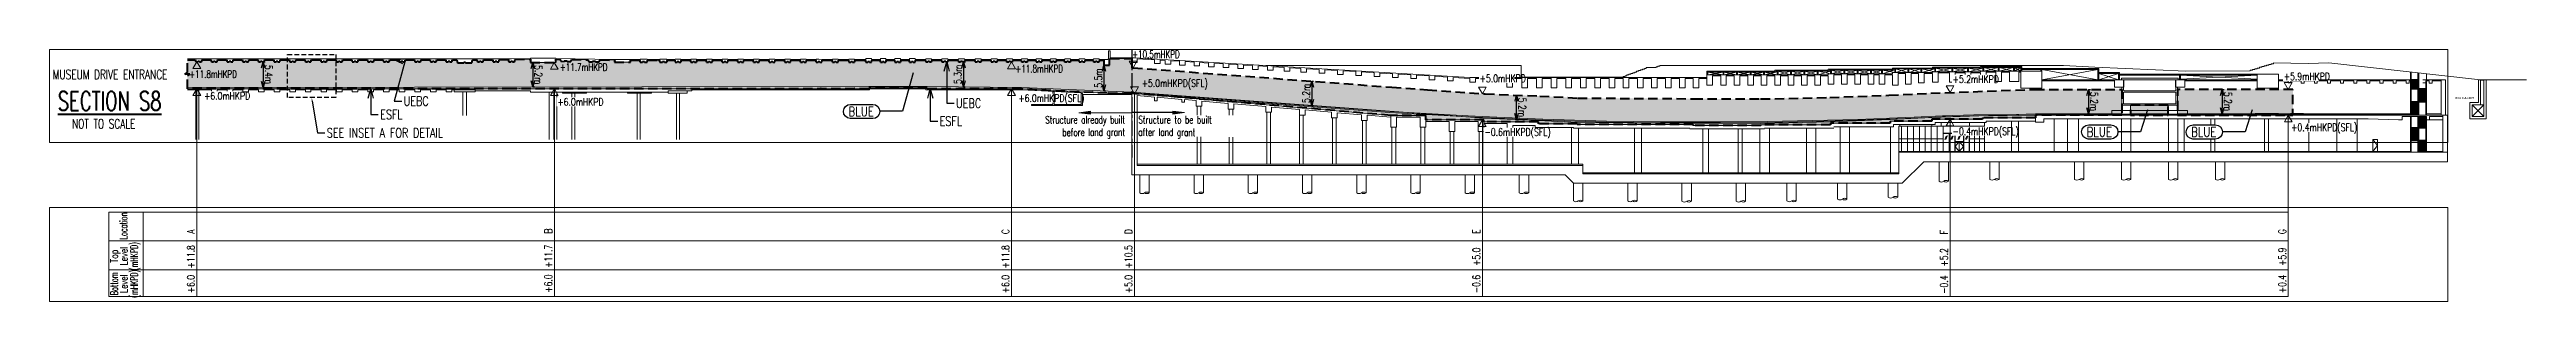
# Model space of a CAD drawing. Header units: millimetres. Extents: x 829698 to 839067, y 817400 to 823544.
# Drawn here: x 832009 to 834647, y 819401 to 819670 of the extents above; entities that cross this region are included whole.
import ezdxf
from ezdxf import colors
from ezdxf.entities.mleader import LeaderData, LeaderLine
from ezdxf.enums import TextEntityAlignment as Align
from ezdxf.math import Vec2, Vec3

# ---------------------------------------------------------------- set-up
doc = ezdxf.new("R2010")
doc.units = ezdxf.units.MM
doc.linetypes.add('CENTER', pattern=[50.8, 31.75, -6.35, 6.35, -6.35])
doc.linetypes.add('DASHED2', pattern=[0.375, 0.25, -0.125])
for name, color, linetype, lineweight in [('01-feature', 8, 'Continuous', 13), ('01-occup', 7, 'DASHED2', 50), ('01-section mark', 7, 'Continuous', 20), ('01-txt', 7, 'Continuous', 20), ('02-txt', 7, 'Continuous', 25)]:
    doc.layers.add(name, color=color, linetype=linetype, lineweight=lineweight)
doc.layers.add('01-hatch', color=7, linetype='Continuous', lineweight=0, true_color=0xa8def7)
doc.layers.add('viewport', color=2, linetype='Continuous', lineweight=20, plot=False)
doc.styles.add('ROMANS', font='romans.shx', dxfattribs={"width": 0.75})
doc.styles.add('romas0.7', font='romans.shx', dxfattribs={"width": 0.7})
doc.styles.add('SECTION 2104 & 2105$0$3A35X-MAGP-P-B02-0$0$Kowloon_standard', font='arial.ttf', dxfattribs={"width": 0.8, "height": 2.5})
doc.styles.get("Standard").update_dxf_attribs({"font": 'arial.ttf'})
doc.dimstyles.new('ISO-25', dxfattribs={"dimtxt": 2.5, "dimasz": 2.5, "dimexe": 1.25, "dimexo": 0.625, "dimtad": 1, "dimtxsty": 'Standard', "dimcen": 2.5, "dimadec": 0, "dimazin": 0, "dimtfac": 1, "dimtmove": 0, "dimatfit": 3, "dimfxl": 1, "dimarcsym": 0})

msp = doc.modelspace()

# ---------------------------------------------------------------- texts
at = {"layer": '01-feature', "style": 'ROMANS', "width": 0.7}
msp.add_text('MUSEUM DRIVE ENTRANCE', height=10, rotation=0.018576, dxfattribs=at).set_placement((832011.986, 819638.16))
at = {"layer": '01-feature', "insert": (834581.199, 819618.041, 1), "char_height": 2, "width": 26.42088, "attachment_point": 5, "rotation": 359.839573, "style": 'SECTION 2104 & 2105$0$3A35X-MAGP-P-B02-0$0$Kowloon_standard'}
msp.add_mtext('BOX CULVERT', dxfattribs=at)
at = {"layer": '01-txt', "lineweight": 20, "style": 'ROMANS', "width": 0.7}
for s, p in [('+10.5mHKPD', (833161.834, 819664.676)), ('+11.8mHKPD', (832157.555, 819643.467)), ('+11.7mHKPD', (832552.326, 819651.007, 1)), ('+11.8mHKPD', (833037.442, 819649.28, 1))]:
    msp.add_text(s, height=8, dxfattribs=at).set_placement(p, align=Align.MIDDLE_LEFT)
at = {"layer": '01-txt', "lineweight": 25, "style": 'ROMANS', "width": 0.8}
for p in [(832859.667, 819598.641), (834178.35, 819576.84), (834289.63, 819576.84)]:
    msp.add_text('BLUE', height=10, dxfattribs=at).set_placement(p)
at = {"layer": '01-txt', "style": 'ROMANS'}
for s, width, p in [('Location', 0.55, (832091.4, 819481.602)), ('A', 0.75, (832163.2, 819475.604)), ('B', 0.75, (832543.992, 819476.111, 1)), ('C', 0.75, (833030.855, 819475.604)), ('D', 0.75, (833161.9, 819475.604, 1)), ('E', 0.75, (833532.456, 819475.604)), ('F', 0.75, (834030.558, 819474.963)), ('G', 0.75, (834390.812, 819475.604)), ('Top', 0.75, (832081.581, 819449.446)), ('Level', 0.75, (832091.766, 819449.446)), ('(mHKPD)', 0.5, (832102.784, 819449.446)), ('+11.8', 0.75, (832163.2, 819448.79)), ('+11.7', 0.75, (832543.992, 819449.296, 1)), ('+11.8', 0.75, (833030.855, 819448.79)), ('+10.5', 0.75, (833161.9, 819448.79, 1)), ('+5.0', 0.75, (833532.456, 819448.79)), ('+5.2', 0.75, (834030.558, 819448.148)), ('+5.9', 0.75, (834390.812, 819448.79)), ('Bottom', 0.6, (832081.581, 819420.011)), ('Level', 0.75, (832091.766, 819420.011)), ('(mHKPD)', 0.5, (832102.784, 819420.011)), ('+6.0', 0.75, (832163.2, 819419.677)), ('+6.0', 0.75, (832543.992, 819420.184, 1)), ('+6.0', 0.75, (833030.855, 819419.677)), ('+5.0', 0.75, (833161.9, 819419.677, 1)), ('-0.6', 0.75, (833532.456, 819419.677)), ('-0.4', 0.75, (834030.558, 819419.036)), ('+0.4', 0.75, (834390.812, 819419.677))]:
    msp.add_text(s, height=8, rotation=90, dxfattribs=dict(at, width=width)).set_placement(p, align=Align.CENTER)
at = {"layer": '01-txt', "lineweight": 20, "insert": (833171.971, 819637.814), "char_height": 8, "attachment_point": 1, "style": 'ROMANS', "bg_fill": 1, "box_fill_scale": 1.1, "bg_fill_color": 256, "bg_fill_true_color": 11067127, "bg_fill_transparency": 0}
msp.add_mtext_dynamic_manual_height_columns('+5.0mHKPD(SFL)', width=36.26378, gutter_width=12.5, heights=[0], dxfattribs=at)
at = {"layer": '02-txt', "lineweight": 50, "style": 'ROMANS', "width": 0.7}
msp.add_text('%%USECTION S8', height=20, rotation=0.018577, dxfattribs=at).set_placement((832017.501, 819604.826))
at = {"layer": '02-txt', "lineweight": 25, "style": 'ROMANS', "width": 0.7}
msp.add_text('NOT TO SCALE', height=10, rotation=0.018577, dxfattribs=at).set_placement((832032.633, 819585.522))

# ---------------------------------------------------------------- blocks, each defined once
blk = doc.blocks.new('_Open30')
at = {"color": 0, "linetype": 'ByBlock', "lineweight": -2}
for p, q in [((-1, 0.27), (0, 0)), ((0, 0), (-1, -0.27)), ((0, 0), (-1, 0))]:
    blk.add_line(p, q, dxfattribs=at)
blk = doc.blocks.new('*D57')
at = {"layer": '01-txt', "color": 0, "lineweight": -2, "ltscale": 4, "transparency": 16777216}
for p, q in [((832236.2, 819656.7), (832238.2, 819656.7)), ((832236.2, 819650.3), (832236.2, 819635.8)), ((832236.2, 819629.4), (832238.2, 819629.4))]:
    blk.add_line(p, q, dxfattribs=at)
at = {"layer": 'Defpoints', "color": 0, "ltscale": 4, "transparency": 16777216}
for p in [(832236, 819656.7), (832236.1, 819629.4), (832236.2, 819629.4)]:
    blk.add_point(p, dxfattribs=at)
at = {"layer": '01-txt', "color": 0, "lineweight": -2, "ltscale": 4, "transparency": 16777216, "xscale": 6.4, "yscale": 6.4, "zscale": 6.4}
for p, rotation in [((832236.2, 819656.7), 90.07894368491388), ((832236.2, 819629.4), 270.0789436849139)]:
    blk.add_blockref('_Open30', p, dxfattribs=dict(at, rotation=rotation))
at = {"layer": '01-txt', "color": 0, "ltscale": 4, "transparency": 16777216, "insert": (832242.2, 819643.1), "char_height": 8, "attachment_point": 5, "rotation": 270.0789, "style": 'ROMANS'}
blk.add_mtext('5.4m', dxfattribs=at)
blk = doc.blocks.new('*D58')
at = {"layer": '01-txt', "color": 0, "lineweight": -2, "ltscale": 4, "transparency": 16777216}
for p, q in [((832523.4, 819649.6), (832523.4, 819636.2)), ((832523.6, 819656), (832525.4, 819656)), ((832523.5, 819629.8), (832525.5, 819629.8))]:
    blk.add_line(p, q, dxfattribs=at)
at = {"layer": 'Defpoints', "color": 0, "ltscale": 4, "transparency": 16777216}
for p in [(832523.1, 819656, 1), (832523.1, 819629.8), (832523.5, 819629.8)]:
    blk.add_point(p, dxfattribs=at)
at = {"layer": '01-txt', "color": 0, "lineweight": -2, "ltscale": 4, "transparency": 16777216, "xscale": 6.4, "yscale": 6.4, "zscale": 6.4}
for p, rotation in [((832523.4, 819656), 90.07894369158399), ((832523.5, 819629.8), 270.078943691584)]:
    blk.add_blockref('_Open30', p, dxfattribs=dict(at, rotation=rotation))
at = {"layer": '01-txt', "color": 0, "ltscale": 4, "transparency": 16777216, "insert": (832529.4, 819642.9), "char_height": 8, "attachment_point": 5, "rotation": 270.0789, "style": 'ROMANS'}
blk.add_mtext('5.2m', dxfattribs=at)
blk = doc.blocks.new('*D59')
at = {"layer": '01-txt', "color": 0, "lineweight": -2, "ltscale": 4, "transparency": 16777216}
for p, q in [((832982.3, 819650.1), (832982.1, 819636.3)), ((832982.5, 819656.5), (832984.3, 819656.5)), ((832982.1, 819629.9), (832984.1, 819629.9))]:
    blk.add_line(p, q, dxfattribs=at)
at = {"layer": 'Defpoints', "color": 0, "ltscale": 4, "transparency": 16777216}
for p in [(832982, 819656.5, 1), (832981.8, 819629.9), (832982.1, 819629.9)]:
    blk.add_point(p, dxfattribs=at)
at = {"layer": '01-txt', "color": 0, "lineweight": -2, "ltscale": 4, "transparency": 16777216, "xscale": 6.4, "yscale": 6.4, "zscale": 6.4}
for p, rotation in [((832982.1, 819629.9), 269.4297256440418), ((832982.3, 819656.5), 89.42972564404175)]:
    blk.add_blockref('_Open30', p, dxfattribs=dict(at, rotation=rotation))
at = {"layer": '01-txt', "color": 0, "ltscale": 4, "transparency": 16777216, "insert": (832976.2, 819643.3), "char_height": 8, "attachment_point": 5, "rotation": 89.4297, "style": 'ROMANS'}
blk.add_mtext('5.3m', dxfattribs=at)
blk = doc.blocks.new('*D60')
at = {"layer": '01-txt', "color": 0, "lineweight": -2, "ltscale": 4, "transparency": 16777216}
for p, q in [((833131.8, 819646.6), (833131.8, 819632)), ((833132, 819653), (833133.8, 819653)), ((833131.8, 819625.6), (833133.8, 819625.6))]:
    blk.add_line(p, q, dxfattribs=at)
at = {"layer": 'Defpoints', "color": 0, "ltscale": 4, "transparency": 16777216}
for p in [(833131.7, 819653, 1), (833131.7, 819625.6), (833131.8, 819625.6)]:
    blk.add_point(p, dxfattribs=at)
at = {"layer": '01-txt', "color": 0, "lineweight": -2, "ltscale": 4, "transparency": 16777216, "xscale": 6.4, "yscale": 6.4, "zscale": 6.4}
for p, rotation in [((833131.8, 819653), 89.97260041495636), ((833131.8, 819625.6), 269.9726004149563)]:
    blk.add_blockref('_Open30', p, dxfattribs=dict(at, rotation=rotation))
at = {"layer": '01-txt', "color": 0, "ltscale": 4, "transparency": 16777216, "insert": (833125.8, 819639.3), "char_height": 8, "attachment_point": 5, "rotation": 89.9726, "style": 'ROMANS'}
blk.add_mtext('5.5m', dxfattribs=at)
blk = doc.blocks.new('*D61')
at = {"layer": '01-txt', "color": 0, "lineweight": -2, "ltscale": 4, "transparency": 16777216}
for p, q in [((833353.1, 819636), (833355.1, 819636)), ((833353.1, 819629.6), (833353.1, 819616.5)), ((833353.1, 819610.1), (833355.1, 819610.1))]:
    blk.add_line(p, q, dxfattribs=at)
at = {"layer": 'Defpoints', "color": 0, "ltscale": 4, "transparency": 16777216}
for p in [(833353, 819636), (833353.1, 819610.1), (833353.1, 819610.1)]:
    blk.add_point(p, dxfattribs=at)
at = {"layer": '01-txt', "color": 0, "lineweight": -2, "ltscale": 4, "transparency": 16777216, "xscale": 6.4, "yscale": 6.4, "zscale": 6.4}
for p, rotation in [((833353.1, 819636), 89.95412418910693), ((833353.1, 819610.1), 269.9541241891069)]:
    blk.add_blockref('_Open30', p, dxfattribs=dict(at, rotation=rotation))
at = {"layer": '01-txt', "color": 0, "ltscale": 4, "transparency": 16777216, "insert": (833347.1, 819623), "char_height": 8, "attachment_point": 5, "rotation": 89.9541, "style": 'ROMANS'}
blk.add_mtext('5.2m', dxfattribs=at)
blk = doc.blocks.new('*D62')
at = {"layer": '01-txt', "color": 0, "lineweight": -2, "ltscale": 4, "transparency": 16777216}
for p, q in [((833571.3, 819621.1), (833573.3, 819621.1)), ((833571.3, 819601.5), (833571.3, 819614.7)), ((833571.3, 819595.1), (833573.3, 819595.1))]:
    blk.add_line(p, q, dxfattribs=at)
at = {"layer": 'Defpoints', "color": 0, "ltscale": 4, "transparency": 16777216}
for p in [(833571.1, 819621.1), (833571.3, 819621.1), (833571, 819595.1)]:
    blk.add_point(p, dxfattribs=at)
at = {"layer": '01-txt', "color": 0, "lineweight": -2, "ltscale": 4, "transparency": 16777216, "xscale": 6.4, "yscale": 6.4, "zscale": 6.4}
for p, rotation in [((833571.3, 819621.1), 90.09289965807861), ((833571.3, 819595.1), 270.0928996580786)]:
    blk.add_blockref('_Open30', p, dxfattribs=dict(at, rotation=rotation))
at = {"layer": '01-txt', "color": 0, "ltscale": 4, "transparency": 16777216, "insert": (833577.3, 819608.1), "char_height": 8, "attachment_point": 5, "rotation": 270.0929, "style": 'ROMANS'}
blk.add_mtext('5.2m', dxfattribs=at)
blk = doc.blocks.new('*D63')
at = {"layer": '01-txt', "color": 0, "lineweight": -2, "ltscale": 4, "transparency": 16777216}
for p, q in [((834180.4, 819627.3), (834182.4, 819627.3)), ((834180.4, 819620.9), (834180.4, 819607.7)), ((834180.6, 819601.3), (834182.4, 819601.3))]:
    blk.add_line(p, q, dxfattribs=at)
at = {"layer": 'Defpoints', "color": 0, "ltscale": 4, "transparency": 16777216}
for p in [(834180.1, 819627.3), (834180.1, 819601.3, 0.9), (834180.4, 819601.3)]:
    blk.add_point(p, dxfattribs=at)
at = {"layer": '01-txt', "color": 0, "lineweight": -2, "ltscale": 4, "transparency": 16777216, "xscale": 6.4, "yscale": 6.4, "zscale": 6.4}
for p, rotation in [((834180.4, 819627.3), 90.00443355316807), ((834180.4, 819601.3), 270.0044335531681)]:
    blk.add_blockref('_Open30', p, dxfattribs=dict(at, rotation=rotation))
at = {"layer": '01-txt', "color": 0, "ltscale": 4, "transparency": 16777216, "insert": (834186.4, 819614.3), "char_height": 8, "attachment_point": 5, "rotation": 270.0044, "style": 'ROMANS'}
blk.add_mtext('5.2m', dxfattribs=at)
blk = doc.blocks.new('*D64')
at = {"layer": '01-txt', "color": 0, "lineweight": -2, "ltscale": 4, "transparency": 16777216}
for p, q in [((834322.9, 819627.3), (834324.9, 819627.3)), ((834322.9, 819620.9), (834322.9, 819607.7)), ((834322.9, 819601.3), (834324.9, 819601.3))]:
    blk.add_line(p, q, dxfattribs=at)
at = {"layer": 'Defpoints', "color": 0, "ltscale": 4, "transparency": 16777216}
for p in [(834322.5, 819627.3), (834322.5, 819601.3, 0.5), (834322.9, 819601.3)]:
    blk.add_point(p, dxfattribs=at)
at = {"layer": '01-txt', "color": 0, "lineweight": -2, "ltscale": 4, "transparency": 16777216, "xscale": 6.4, "yscale": 6.4, "zscale": 6.4}
for p, rotation in [((834322.9, 819627.3), 90.0027542604437), ((834322.9, 819601.3), 270.0027542604437)]:
    blk.add_blockref('_Open30', p, dxfattribs=dict(at, rotation=rotation))
at = {"layer": '01-txt', "color": 0, "ltscale": 4, "transparency": 16777216, "insert": (834328.9, 819614.3), "char_height": 8, "attachment_point": 5, "rotation": 270.0028, "style": 'ROMANS'}
blk.add_mtext('5.2m', dxfattribs=at)

# ---------------------------------------------------------------- dimensions: what is measured, and where the dimension line sits
at = {"layer": '01-txt', "ltscale": 4}
for base, p1, p2, angle, text, picture, middle in [((832236.214, 819629.421), (832236.026, 819656.729), (832236.064, 819629.421), 270.078944, '5.4m', '*D57', (832242.195, 819643.083)), ((832523.457, 819629.773), (832523.077, 819656.016, 1), (832523.113, 819629.772), 270.078944, '5.2m', '*D58', (832529.439, 819642.903)), ((832982.071, 819629.881), (832982.04, 819656.516, 1), (832981.775, 819629.884), 269.429726, '5.3m', '*D59', (832976.203, 819643.256)), ((833131.805, 819625.581), (833131.711, 819653.016, 1), (833131.689, 819625.581), 269.9726, '5.5m', '*D60', (833125.812, 819639.301)), ((833353.053, 819610.056), (833353.037, 819636.006), (833353.053, 819610.056), 269.954124, '5.2m', '*D61', (833347.063, 819623.036)), ((833571.294, 819621.096), (833571.046, 819595.079), (833571.098, 819621.096), 270.0929, '5.2m', '*D62', (833577.315, 819608.098)), ((834180.429, 819601.266), (834180.111, 819627.266), (834180.113, 819601.266, 0.87), 270.004434, '5.2m', '*D63', (834186.428, 819614.266)), ((834322.877, 819601.266), (834322.458, 819627.266), (834322.46, 819601.266, 0.541), 270.002754, '5.2m', '*D64', (834328.876, 819614.266))]:
    dim = msp.add_linear_dim(base=base, p1=p1, p2=p2, angle=angle, text=text, dimstyle='ISO-25', override={"dimtxt": 8, "dimasz": 6.4, "dimexe": 2, "dimexo": 2, "dimgap": 2, "dimtxsty": 'ROMANS', "dimblk1": 'Open30', "dimblk2": 'Open30', "dimsah": 1, "dimdle": 1, "dimfxl": 2, "dimfxlon": 1, "dimarcsym": 2}, dxfattribs=at)
    dim.commit()
    dim.dimension.update_dxf_attribs({"geometry": picture, "text_midpoint": middle})

# ---------------------------------------------------------------- hatches: boundary and pattern name
at = {"layer": '01-hatch'}
h = msp.add_hatch(color=256, dxfattribs=at)
h.dxf.hatch_style = 1
h.paths.add_polyline_path([(832520.819, 819659.416), (832520.819, 819656.016), (832547.861, 819656.016), (832547.861, 819659.416), (832552.08, 819659.348), (832553.119, 819657.181), (832556.95, 819657.119), (832556.95, 819657.869), (832560.104, 819657.819), (832560.104, 819657.069), (832563.935, 819657.007), (832564.974, 819659.141), (832582.127, 819658.865), (832583.165, 819656.698), (832586.996, 819656.636), (832586.996, 819657.387), (832590.151, 819657.336), (832590.151, 819656.586), (832593.982, 819656.524), (832595.02, 819658.657), (832610.056, 819658.416), (832610.056, 819658.016), (832610.773, 819658.005), (832610.837, 819657.516), (832610.507, 819657.516), (832610.507, 819656.266), (832627.633, 819656.266), (832627.633, 819658.416), (832637.157, 819658.416), (832637.849, 819656.266), (832640.403, 819656.266), (832640.403, 819657.016), (832642.506, 819657.016), (832642.506, 819656.266), (832645.06, 819656.266), (832645.753, 819658.416), (832658.189, 819658.416), (832658.881, 819656.266), (832661.435, 819656.266), (832661.435, 819657.016), (832663.539, 819657.016), (832663.539, 819656.266), (832666.093, 819656.266), (832666.785, 819658.416), (832674.53, 819658.416), (832675.106, 819656.266), (832677.231, 819656.266), (832677.231, 819657.016), (832678.106, 819657.016), (832678.981, 819657.016), (832678.981, 819656.266), (832681.106, 819656.266), (832681.683, 819658.416), (832691.197, 819658.416), (832691.773, 819656.266), (832693.898, 819656.266), (832693.898, 819657.016), (832695.648, 819657.016), (832695.648, 819656.266), (832697.773, 819656.266), (832698.35, 819658.416), (832707.864, 819658.416), (832708.44, 819656.266), (832710.565, 819656.266), (832710.565, 819657.016), (832712.315, 819657.016), (832712.315, 819656.266), (832714.44, 819656.266), (832715.016, 819658.416), (832724.532, 819658.416), (832725.108, 819656.266), (832727.233, 819656.266), (832727.233, 819657.016), (832728.106, 819657.016), (832728.983, 819657.016), (832728.983, 819656.266), (832731.108, 819656.266), (832731.684, 819658.416), (832741.198, 819658.416), (832741.775, 819656.266), (832743.9, 819656.266), (832743.9, 819657.016), (832745.65, 819657.016), (832745.65, 819656.266), (832747.775, 819656.266), (832748.351, 819658.416), (832757.865, 819658.416), (832758.441, 819656.266), (832760.566, 819656.266), (832760.566, 819657.016), (832762.316, 819657.016), (832762.316, 819656.266), (832764.441, 819656.266), (832765.017, 819658.416), (832774.531, 819658.416), (832775.107, 819656.266), (832777.232, 819656.266), (832777.232, 819657.016), (832778.106, 819657.016), (832778.982, 819657.016), (832778.982, 819656.266), (832781.107, 819656.266), (832781.683, 819658.416), (832791.198, 819658.416), (832791.774, 819656.266), (832793.899, 819656.266), (832793.899, 819657.016), (832795.649, 819657.016), (832795.649, 819656.266), (832797.774, 819656.266), (832798.35, 819658.416), (832807.864, 819658.416), (832808.441, 819656.266), (832810.566, 819656.266), (832810.566, 819657.016), (832812.316, 819657.016), (832812.316, 819656.266), (832814.441, 819656.266), (832815.017, 819658.416), (832824.53, 819658.416), (832825.106, 819656.266), (832827.231, 819656.266), (832827.231, 819657.016), (832828.106, 819657.016), (832828.981, 819657.016), (832828.981, 819656.266), (832831.106, 819656.266), (832831.683, 819658.416), (832842.03, 819658.416), (832842.606, 819656.266), (832844.731, 819656.266), (832844.731, 819657.016), (832846.481, 819657.016), (832846.481, 819656.266), (832848.606, 819656.266), (832849.183, 819658.416), (832859.53, 819658.416), (832860.106, 819656.266), (832862.231, 819656.266), (832862.231, 819657.016), (832863.981, 819657.016), (832863.981, 819656.266), (832866.106, 819656.266), (832866.683, 819658.416), (832877.53, 819658.416), (832878.106, 819656.266), (832880.231, 819656.266), (832880.231, 819657.016), (832880.606, 819657.016), (832881.981, 819657.016), (832881.981, 819656.266), (832884.106, 819656.266), (832884.683, 819658.416), (832893.03, 819658.416), (832893.606, 819656.266), (832895.731, 819656.266), (832895.731, 819657.016), (832897.481, 819657.016), (832897.481, 819656.266), (832899.606, 819656.266), (832900.183, 819658.416), (832908.53, 819658.416), (832909.106, 819656.266), (832911.231, 819656.266), (832911.231, 819657.016), (832912.981, 819657.016), (832912.981, 819656.266), (832915.106, 819656.266), (832915.683, 819658.416), (832924.03, 819658.416), (832924.606, 819656.266), (832926.731, 819656.266), (832926.731, 819657.016), (832928.106, 819657.016), (832928.481, 819657.016), (832928.481, 819656.266), (832930.606, 819656.266), (832931.183, 819658.416), (832941.531, 819658.416), (832942.051, 819656.516), (832944.223, 819656.516), (832944.223, 819657.266), (832946.012, 819657.266), (832946.012, 819656.516), (832948.183, 819656.516), (832948.704, 819658.416), (832958.649, 819658.416), (832959.178, 819656.516), (832961.384, 819656.516), (832961.384, 819657.266), (832963.201, 819657.266), (832963.201, 819656.516), (832965.407, 819656.516), (832965.936, 819658.416), (832976.384, 819658.416), (832976.924, 819656.516), (832979.119, 819656.516), (832979.119, 819657.266), (832980.606, 819657.266), (832980.937, 819657.266), (832980.937, 819656.516), (832983.143, 819656.516), (832983.703, 819658.416), (832994.007, 819658.416), (832994.552, 819656.516), (832996.828, 819656.516), (832996.828, 819657.266), (832998.702, 819657.266), (832998.702, 819656.516), (833000.978, 819656.516), (833001.524, 819658.416), (833011.161, 819658.416), (833011.694, 819656.516), (833013.919, 819656.516), (833013.919, 819657.266), (833015.752, 819657.266), (833015.752, 819656.516), (833017.977, 819656.516), (833018.51, 819658.416), (833027.615, 819658.416), (833028.139, 819656.516), (833030.325, 819656.516), (833030.325, 819657.266), (833032.125, 819657.266), (833032.125, 819656.516), (833034.311, 819656.516), (833034.835, 819658.416), (833043.549, 819658.416), (833044.066, 819656.516), (833046.223, 819656.516), (833046.223, 819657.266), (833047.999, 819657.266), (833047.999, 819656.516), (833050.156, 819656.516), (833050.673, 819658.416), (833059.114, 819658.416), (833059.626, 819656.516), (833061.763, 819656.516), (833061.763, 819657.266), (833063.524, 819657.266), (833063.524, 819656.516), (833065.661, 819656.516), (833066.173, 819658.416), (833074.449, 819658.416), (833074.958, 819656.516), (833077.085, 819656.516), (833077.085, 819657.266), (833078.837, 819657.266), (833078.837, 819656.516), (833080.964, 819656.516), (833081.473, 819658.416), (833089.148, 819658.416), (833089.659, 819656.516), (833090.193, 819656.516), (833092.319, 819656.516), (833092.319, 819657.266), (833094.069, 819657.266), (833094.069, 819656.516), (833096.195, 819656.516), (833096.704, 819658.416), (833104.856, 819658.416), (833105.367, 819656.516), (833107.5, 819656.516), (833107.5, 819657.266), (833109.257, 819657.266), (833109.257, 819656.516), (833111.39, 819656.516), (833111.901, 819658.416), (833120.239, 819658.416), (833120.754, 819656.516), (833122.904, 819656.516), (833122.904, 819657.266), (833124.674, 819657.266), (833124.674, 819656.516), (833126.824, 819656.516), (833127.339, 819658.416), (833131.711, 819658.416), (833131.711, 819653.016), (833133.472, 819653.016), (833133.472, 819653.091), (833133.832, 819653.076), (833134.192, 819653.061), (833134.552, 819653.046), (833134.912, 819653.031), (833135.272, 819653.016), (833137.829, 819653.016), (833137.829, 819659.266), (833138.311, 819659.266), (833138.311, 819660.016), (833161.282, 819660.016), (833161.282, 819650.362), (833162.793, 819650.299), (833438.362, 819629.595), (833476.348, 819626.944), (833537.742, 819622.38), (833595.971, 819620.139), (833636.505, 819617.962), (833759.498, 819617.266), (833831.201, 819617.017), (833904.729, 819618.605), (833967.874, 819620.992), (834012.544, 819623.148), (834123.512, 819627.266), (834215.863, 819627.266), (834215.863, 819599.766), (834123.994, 819599.766), (834123.994, 819596.966), (834067.494, 819596.966), (834067.494, 819595.666), (834013.508, 819595.666), (834013.508, 819593.516), (833968.992, 819593.516), (833968.992, 819591.116), (833905.501, 819591.116), (833905.501, 819589.516), (833831.437, 819589.516), (833831.437, 819588.766), (833759.379, 819588.766), (833759.379, 819589.766), (833635.733, 819589.766), (833635.733, 819590.466), (833594.774, 819590.466), (833594.774, 819592.666), (833536.301, 819592.666), (833536.301, 819594.916), (833474.421, 819594.916), (833474.421, 819599.516), (833437.481, 819599.517), (833184.071, 819621.169), (833161.282, 819622.839), (833135.272, 819623.058), (833043.84, 819627.766), (832943.373, 819627.766), (832943.373, 819628.766), (832881.274, 819628.766), (832881.274, 819627.766), (832500.843, 819627.766), (832155.502, 819627.766), (832155.502, 819641.958), (832158.299, 819643.573), (832152.704, 819643.573), (832155.502, 819645.188), (832155.502, 819658.881), (832163.933, 819658.881), (832164.509, 819656.73), (832166.634, 819656.73), (832166.634, 819657.48), (832168.384, 819657.48), (832168.384, 819656.73), (832170.509, 819656.73), (832171.086, 819658.881), (832180.6, 819658.881), (832181.176, 819656.73), (832183.301, 819656.73), (832183.301, 819657.48), (832185.051, 819657.48), (832185.051, 819656.73), (832187.176, 819656.73), (832187.752, 819658.881), (832197.267, 819658.881), (832197.843, 819656.73), (832199.968, 819656.73), (832199.968, 819657.48), (832201.718, 819657.48), (832201.718, 819656.73), (832203.843, 819656.73), (832204.419, 819658.881), (832213.933, 819658.881), (832214.509, 819656.73), (832216.634, 819656.73), (832216.634, 819657.48), (832218.384, 819657.48), (832218.384, 819656.73), (832220.509, 819656.73), (832221.086, 819658.881), (832230.6, 819658.881), (832231.176, 819656.73), (832233.301, 819656.73), (832233.301, 819657.48), (832235.051, 819657.48), (832235.051, 819656.73), (832237.176, 819656.73), (832237.752, 819658.881), (832247.267, 819658.881), (832247.843, 819656.73), (832249.968, 819656.73), (832249.968, 819657.48), (832250.843, 819657.48), (832251.718, 819657.48), (832251.718, 819656.73), (832253.843, 819656.73), (832254.419, 819658.881), (832263.933, 819658.881), (832264.509, 819656.73), (832266.634, 819656.73), (832266.634, 819657.48), (832268.384, 819657.48), (832268.384, 819656.73), (832270.509, 819656.73), (832271.086, 819658.881), (832280.6, 819658.881), (832281.176, 819656.73), (832283.301, 819656.73), (832283.301, 819657.48), (832285.051, 819657.48), (832285.051, 819656.73), (832287.176, 819656.73), (832287.752, 819658.881), (832297.267, 819658.881), (832297.843, 819656.73), (832298.343, 819656.73), (832299.968, 819656.73), (832299.968, 819657.48), (832301.718, 819657.48), (832301.718, 819656.73), (832303.843, 819656.73), (832304.419, 819658.881), (832313.933, 819658.881), (832314.509, 819656.73), (832316.634, 819656.73), (832316.634, 819657.48), (832318.384, 819657.48), (832318.384, 819656.73), (832320.509, 819656.73), (832321.086, 819658.881), (832330.6, 819658.881), (832331.176, 819656.73), (832333.301, 819656.73), (832333.301, 819657.48), (832335.051, 819657.48), (832335.051, 819656.73), (832337.176, 819656.73), (832337.752, 819658.881), (832347.267, 819658.881), (832347.843, 819656.73), (832349.968, 819656.73), (832349.968, 819657.48), (832350.843, 819657.48), (832351.718, 819657.48), (832351.718, 819656.73), (832353.343, 819656.73), (832353.843, 819656.73), (832354.419, 819658.881), (832363.933, 819658.881), (832364.509, 819656.73), (832366.634, 819656.73), (832366.634, 819657.48), (832368.384, 819657.48), (832368.384, 819656.73), (832370.509, 819656.73), (832371.086, 819658.881), (832380.6, 819658.881), (832381.176, 819656.73), (832383.301, 819656.73), (832383.301, 819657.48), (832385.051, 819657.48), (832385.051, 819656.73), (832387.176, 819656.73), (832387.752, 819658.881), (832397.267, 819658.881), (832397.843, 819656.73), (832399.968, 819656.73), (832399.968, 819657.48), (832400.843, 819657.48), (832401.718, 819657.48), (832401.718, 819656.73), (832403.843, 819656.73), (832404.419, 819658.881), (832408.343, 819658.881), (832413.933, 819658.881), (832414.509, 819656.73), (832416.634, 819656.73), (832416.634, 819657.48), (832418.384, 819657.48), (832418.384, 819656.73), (832420.509, 819656.73), (832421.086, 819658.881), (832430.6, 819658.881), (832431.176, 819656.73), (832433.301, 819656.73), (832433.301, 819657.48), (832435.051, 819657.48), (832435.051, 819656.73), (832437.176, 819656.73), (832437.752, 819658.881), (832442.455, 819658.881), (832443.343, 819655.569), (832449.968, 819655.569), (832449.968, 819656.318), (832450.436, 819656.318), (832451.718, 819656.318), (832451.718, 819655.569), (832458.343, 819655.569), (832459.231, 819658.881), (832463.343, 819658.881), (832463.933, 819658.881), (832464.509, 819656.73), (832466.634, 819656.73), (832466.634, 819657.48), (832468.384, 819657.48), (832468.384, 819656.73), (832470.509, 819656.73), (832471.086, 819658.881), (832480.6, 819658.881), (832481.176, 819656.73), (832483.301, 819656.73), (832483.301, 819657.48), (832485.051, 819657.48), (832485.051, 819656.73), (832487.176, 819656.73), (832487.761, 819658.912), (832497.22, 819659.056), (832497.843, 819656.73), (832499.968, 819656.73), (832499.968, 819657.48), (832500.843, 819657.48), (832501.718, 819657.48), (832501.718, 819656.73), (832503.843, 819656.73), (832504.496, 819659.167)])
h = msp.add_hatch(color=256, dxfattribs=at)
h.dxf.hatch_style = 1
h.paths.add_polyline_path([(834265.361, 819610.266), (834225.158, 819610.266), (834225.158, 819599.766), (834265.361, 819599.766)])
h = msp.add_hatch(color=256, dxfattribs=at)
h.dxf.hatch_style = 1
h.paths.add_polyline_path([(834398.108, 819627.266), (834275.158, 819627.266), (834275.158, 819610.266), (834275.158, 819599.766), (834285.768, 819599.766), (834398.108, 819599.783)])
at = {"layer": '01-section mark'}
h = msp.add_hatch(color=256, dxfattribs=at)
h.dxf.hatch_style = 2
h.paths.add_polyline_path([(833217.634, 819602.461), (833205.196, 819600.884), (833205.214, 819604.174)])

# ---------------------------------------------------------------- linework, layer by layer
at = {"layer": '01-feature'}
for p, q in [((833164.103, 819661.016, 1), (833138.311, 819661.016, 1)), ((833161.282, 819660.016, 1), (833138.311, 819660.016, 1)), ((833161.282, 819656.016, 1), (833161.282, 819660.016, 1)), ((833521.481, 819640.016, 1), (833164.103, 819661.016, 1)), ((833167.282, 819656.016, 1), (833167.282, 819659.827, 1)), ((833161.282, 819656.016, 1), (833167.282, 819656.016, 1)), ((833304.502, 819652.766, 1), (833576.049, 819652.766, 1)), ((833521.481, 819635.018, 1), (833521.481, 819639.018, 1)), ((833527.481, 819635.018, 1), (833521.481, 819635.018, 1)), ((833527.481, 819639.016, 1), (833527.481, 819635.018, 1)), ((833576.049, 819652.766, 0.998), (833576.049, 819640.266, 0.998)), ((833684.73, 819640.266, 1), (833576.049, 819640.266, 1)), ((833684.73, 819641.047, 1), (833684.73, 819640.266, 1)), ((833686.794, 819641.047, 1), (833684.73, 819641.047, 1)), ((833686.794, 819641.828, 1), (833686.794, 819641.047, 1)), ((833688.856, 819641.828, 1), (833686.794, 819641.828, 1)), ((833688.856, 819642.61, 1), (833688.856, 819641.828, 1)), ((833690.916, 819642.61, 1), (833688.856, 819642.61, 1)), ((833690.916, 819643.391, 1), (833690.916, 819642.61, 1)), ((833692.974, 819643.391, 1), (833690.916, 819643.391, 1)), ((833692.974, 819644.172, 1), (833692.974, 819643.391, 1)), ((833695.031, 819644.172, 1), (833692.974, 819644.172, 1)), ((833695.031, 819644.953, 1), (833695.031, 819644.172, 1)), ((833697.085, 819644.953, 1), (833695.031, 819644.953, 1)), ((833697.085, 819645.735, 1), (833697.085, 819644.953, 1)), ((833699.138, 819645.735, 1), (833697.085, 819645.735, 1)), ((833699.138, 819646.516, 1), (833699.138, 819645.735, 1)), ((833701.189, 819646.516, 1), (833699.138, 819646.516, 1)), ((833701.189, 819647.297, 1), (833701.189, 819646.516, 1)), ((833703.238, 819647.297, 1), (833701.189, 819647.297, 1)), ((833703.238, 819648.078, 1), (833703.238, 819647.297, 1)), ((833705.285, 819648.078, 1), (833703.238, 819648.078, 1)), ((833705.285, 819648.86, 1), (833705.285, 819648.078, 1)), ((833707.33, 819648.86, 1), (833705.285, 819648.86, 1)), ((833707.33, 819649.641, 1), (833707.33, 819648.86, 1)), ((833709.374, 819649.641, 1), (833707.33, 819649.641, 1)), ((833709.374, 819650.422, 1), (833709.374, 819649.641, 1)), ((833719.803, 819650.422, 1), (833709.374, 819650.422, 1)), ((833719.803, 819651.203, 1), (833719.803, 819650.422, 1)), ((833721.836, 819651.203, 1), (833719.803, 819651.203, 1)), ((833721.836, 819651.985, 1), (833721.836, 819651.203, 1)), ((833723.867, 819651.985, 1), (833721.836, 819651.985, 1)), ((833723.867, 819652.766, 1), (834153.725, 819652.766, 1)), ((833723.867, 819652.766, 1), (833723.867, 819651.985, 1)), ((833774.066, 819646.766, 1), (833846.208, 819646.766, 1)), ((833774.066, 819642.766, 1), (833774.066, 819646.766, 1)), ((833774.066, 819645.766, 1), (833847.208, 819645.766, 1)), ((833775.066, 819642.766, 1), (833775.066, 819645.766, 1)), ((833775.066, 819645.766, 1), (833791.132, 819642.766, 1)), ((833791.132, 819645.766, 1), (833775.066, 819642.766, 1)), ((833791.132, 819642.766, 1), (833791.132, 819645.766, 1)), ((833792.132, 819642.766, 1), (833792.132, 819645.766, 1)), ((833792.132, 819645.766, 1), (833805.624, 819642.766, 1)), ((833805.624, 819645.766, 1), (833792.132, 819642.766, 1)), ((833805.624, 819642.766, 1), (833805.624, 819645.766, 1)), ((833806.624, 819642.766, 1), (833806.624, 819645.766, 1)), ((833806.624, 819645.766, 1), (833820.062, 819642.766, 1)), ((833820.062, 819645.766, 1), (833806.624, 819642.766, 1)), ((833820.062, 819642.766, 1), (833820.062, 819645.766, 1)), ((833821.062, 819642.766, 1), (833821.062, 819645.766, 1)), ((833821.062, 819645.766, 1), (833834.407, 819642.766, 1)), ((833834.407, 819645.756, 1), (833821.062, 819642.766, 1)), ((833834.407, 819642.756, 1), (833834.407, 819645.756, 1)), ((833848.708, 819645.924, 1), (833835.407, 819642.766, 1)), ((833835.407, 819642.756, 1), (833835.407, 819645.756, 1)), ((833835.407, 819645.756, 1), (833848.708, 819642.766, 1)), ((833846.208, 819647.766, 1), (833903.076, 819647.766, 1)), ((833846.208, 819646.766, 1), (833846.208, 819647.766, 1)), ((833847.208, 819646.766, 1), (833904.076, 819646.766, 1)), ((833847.208, 819645.766, 1), (833847.208, 819646.766, 1)), ((833848.708, 819642.766, 1), (833848.708, 819646.766, 1)), ((833849.708, 819642.766, 1), (833849.708, 819646.766, 1)), ((833849.708, 819646.766, 1), (833862.97, 819642.766, 1)), ((833862.97, 819646.766, 1), (833849.708, 819642.766, 1)), ((833862.97, 819642.766, 1), (833862.97, 819646.766, 1)), ((833863.97, 819642.766, 1), (833863.97, 819646.766, 1)), ((833863.97, 819646.766, 1), (833877.172, 819642.766, 1)), ((833877.172, 819646.766, 1), (833863.97, 819642.766, 1)), ((833877.172, 819642.766, 1), (833877.172, 819646.766, 1)), ((833878.172, 819642.766, 1), (833878.172, 819646.766, 1)), ((833878.172, 819646.766, 1), (833891.374, 819642.766, 1)), ((833891.374, 819646.766, 1), (833878.172, 819642.766, 1)), ((833891.374, 819642.766, 1), (833891.374, 819646.766, 1)), ((833892.374, 819642.766, 1), (833892.374, 819646.766, 1)), ((833892.374, 819646.766, 1), (833905.576, 819643.766, 1)), ((833892.374, 819642.766, 1), (833905.576, 819646.659, 1)), ((833903.076, 819648.766, 1), (833971.506, 819648.766, 1)), ((833903.076, 819647.766, 1), (833903.076, 819648.766, 1)), ((833904.076, 819647.766, 1), (833972.506, 819647.766, 1)), ((833904.076, 819646.766, 1), (833904.076, 819647.766, 1)), ((833905.576, 819643.766, 1), (833905.576, 819647.766, 1)), ((833906.576, 819643.766, 1), (833906.576, 819647.766, 1)), ((833906.576, 819643.766, 1), (833919.778, 819647.766, 1)), ((833906.576, 819647.766, 1), (833919.778, 819643.766, 1)), ((833919.778, 819643.766, 1), (833919.778, 819647.766, 1)), ((833920.778, 819643.766, 1), (833920.778, 819647.766, 1)), ((833920.778, 819643.766, 1), (833933.98, 819647.766, 1)), ((833920.778, 819647.766, 1), (833933.98, 819643.766, 1)), ((833933.98, 819643.766, 1), (833933.98, 819647.766, 1)), ((833934.98, 819643.766, 1), (833934.98, 819647.766, 1)), ((833934.98, 819643.766, 1), (833948.182, 819647.766, 1)), ((833934.98, 819647.766, 1), (833948.182, 819643.766, 1)), ((833948.182, 819643.766, 1), (833948.182, 819647.766, 1)), ((833949.182, 819643.766, 1), (833949.182, 819647.766, 1)), ((833949.182, 819643.766, 1), (833959.992, 819647.766, 1)), ((833949.182, 819647.766, 1), (833959.992, 819643.766, 1)), ((833959.992, 819643.766, 1), (833959.992, 819647.766, 1)), ((833960.992, 819643.766, 1), (833974.006, 819648.136, 1)), ((833960.992, 819643.766, 1), (833960.992, 819647.766, 1)), ((833960.992, 819647.766, 1), (833974.006, 819645.266, 1)), ((833963.492, 819642.766, 1), (833971.506, 819642.766, 1)), ((833971.506, 819650.016, 1), (834014.117, 819650.016, 1)), ((833971.506, 819648.766, 1), (833971.506, 819650.016, 1)), ((833972.506, 819649.016, 1), (834015.117, 819649.016, 1)), ((833972.506, 819647.766, 1), (833972.506, 819649.016, 1)), ((833974.006, 819645.266, 1), (833974.006, 819649.016, 1)), ((833975.006, 819645.266, 1), (833975.006, 819649.016, 1)), ((833975.006, 819645.266, 1), (833987.976, 819649.016, 1)), ((833975.006, 819649.016, 1), (833987.976, 819645.266, 1)), ((833987.976, 819645.266, 1), (833987.976, 819649.016, 1)), ((833988.976, 819645.266, 1), (833988.976, 819649.016, 1)), ((833988.976, 819645.266, 1), (834001.952, 819649.016, 1)), ((833988.976, 819649.016, 1), (834001.952, 819645.266, 1)), ((834001.952, 819645.266, 1), (834001.952, 819649.016, 1)), ((834002.952, 819645.266, 1), (834016.617, 819649.261, 1)), ((834002.952, 819645.266, 1), (834002.952, 819649.016, 1)), ((834002.952, 819649.016, 1), (834016.617, 819646.016, 1)), ((834014.117, 819650.766, 1), (834065.316, 819650.766, 1)), ((834014.117, 819650.016, 1), (834014.117, 819650.766, 1)), ((834015.117, 819649.766, 1), (834066.316, 819649.766, 1)), ((834015.117, 819649.016, 1), (834015.117, 819649.766, 1)), ((834016.617, 819646.016, 1), (834016.617, 819649.766, 1)), ((834017.617, 819646.016, 1), (834017.617, 819649.766, 1)), ((834017.617, 819646.016, 1), (834035.017, 819649.766, 1)), ((834017.617, 819649.766, 1), (834035.017, 819646.016, 1)), ((834035.017, 819646.016, 1), (834035.017, 819649.766, 1)), ((834036.017, 819646.016, 1), (834036.017, 819649.766, 1)), ((834036.017, 819646.016, 1), (834051.417, 819649.766, 1)), ((834036.017, 819649.766, 1), (834051.417, 819646.016, 1)), ((834051.417, 819646.016, 1), (834051.417, 819649.766, 1)), ((834052.417, 819646.016, 1), (834067.816, 819649.852, 1)), ((834052.417, 819646.016, 1), (834052.417, 819649.766, 1)), ((834052.417, 819649.766, 1), (834067.816, 819646.766, 1)), ((834065.316, 819651.516, 1), (834109.294, 819651.516, 1)), ((834065.316, 819650.766, 1), (834065.316, 819651.516, 1)), ((834066.316, 819650.516, 1), (834109.294, 819650.516, 1)), ((834066.316, 819649.766, 1), (834066.316, 819650.516, 1)), ((834067.816, 819646.766, 1), (834067.816, 819650.516, 1)), ((834068.816, 819646.766, 1), (834068.816, 819650.516, 1)), ((834068.816, 819650.516, 1), (834084.216, 819646.766, 1)), ((834084.216, 819650.516, 1), (834068.816, 819646.766, 1)), ((834084.216, 819646.766, 1), (834084.216, 819650.516, 1)), ((834085.216, 819646.766, 1), (834085.216, 819650.516, 1)), ((834085.216, 819650.516, 1), (834100.616, 819646.766, 1)), ((834100.616, 819650.516, 1), (834085.216, 819646.766, 1)), ((834100.616, 819646.766, 1), (834100.616, 819650.516, 1)), ((834101.616, 819646.766, 1), (834101.616, 819650.516, 1)), ((834101.616, 819646.766, 1), (834108.294, 819650.516, 1)), ((834101.616, 819650.516, 1), (834108.294, 819646.766, 1)), ((834108.294, 819646.766, 1), (834108.294, 819650.516, 1)), ((834109.294, 819646.766, 1), (834109.294, 819651.516, 1)), ((834109.294, 819649.516, 1), (834191.495, 819649.516, 1)), ((834109.294, 819648.516, 1), (834191.495, 819648.516, 1)), ((834129.794, 819646.766, 1), (834129.794, 819648.516, 1)), ((834130.794, 819643.516, 1), (834130.794, 819648.516, 1)), ((834130.794, 819637.266, 1), (834190.495, 819648.516, 1)), ((834130.794, 819648.516, 1), (834190.495, 819637.266, 1)), ((834187.026, 819651.016, 1), (834153.725, 819652.766, 1)), ((834187.026, 819651.016, 1), (834284.049, 819646.666, 1)), ((834190.495, 819648.516, 1), (834190.495, 819637.266, 1)), ((834191.495, 819649.516, 1), (834191.495, 819637.266, 1)), ((834213.506, 819645.266, 1), (834191.495, 819645.266, 1)), ((834191.495, 819644.266, 1), (834212.506, 819637.266, 1)), ((834212.506, 819644.266, 1), (834191.495, 819637.266, 1)), ((834212.506, 819644.266, 1), (834191.495, 819644.266, 1)), ((834212.506, 819637.266, 1), (834212.506, 819645.266, 1)), ((834213.506, 819637.266, 1), (834213.506, 819645.266, 1)), ((834213.506, 819643.516, 1), (834360.219, 819643.516, 1)), ((834213.506, 819642.516, 1), (834360.219, 819642.516, 1)), ((834275.897, 819639.266, 1), (834215.468, 819639.266, 1)), ((834215.468, 819637.324, 1), (834215.468, 819639.266, 1)), ((834275.897, 819639.266, 1), (834275.897, 819637.266, 1)), ((834277.428, 819637.266, 1), (834277.506, 819642.516, 1)), ((834278.506, 819637.266, 1), (834278.506, 819642.516, 1)), ((834360.219, 819642.516, 1), (834278.506, 819638.016, 1)), ((834278.506, 819642.516, 1), (834360.219, 819638.016, 1)), ((834352.488, 819646.916, 1), (834284.049, 819646.666, 1)), ((834352.488, 819647.689, 1), (834354.982, 819647.689, 1)), ((834352.488, 819647.689, 1), (834352.488, 819646.916, 1)), ((834354.982, 819648.461, 1), (834357.482, 819648.461, 1)), ((834354.982, 819648.461, 1), (834354.982, 819647.689, 1)), ((834357.482, 819649.234, 1), (834359.983, 819649.234, 1)), ((834357.482, 819649.234, 1), (834357.482, 819648.461, 1)), ((834359.983, 819650.007, 1), (834359.983, 819649.234, 1)), ((834359.983, 819650.007, 1), (834362.483, 819650.007, 1)), ((834362.483, 819650.779, 1), (834362.483, 819650.007, 1)), ((834362.483, 819650.779, 1), (834364.983, 819650.779, 1)), ((834364.983, 819651.552, 1), (834364.983, 819650.779, 1)), ((834364.983, 819651.552, 1), (834367.483, 819651.552, 1)), ((834367.483, 819652.325, 1), (834367.483, 819651.552, 1)), ((834367.483, 819652.325, 1), (834369.983, 819652.325, 1)), ((834369.983, 819653.098, 1), (834369.983, 819652.325, 1)), ((834369.983, 819653.098, 1), (834372.483, 819653.098, 1)), ((834372.483, 819653.87, 1), (834372.483, 819653.098, 1)), ((834372.483, 819653.87, 1), (834374.983, 819653.87, 1)), ((834374.983, 819653.87, 1), (834374.983, 819654.643, 1)), ((834374.983, 819654.643, 1), (834377.539, 819654.643, 1)), ((834377.539, 819654.643, 1), (834377.539, 819655.416, 1)), ((834414.301, 819655.016, 1), (834377.539, 819655.416, 1)), ((834392.997, 819634.266, 1), (834392.997, 819636.266, 1)), ((834395.997, 819634.266, 1), (834395.997, 819636.266, 1)), ((834406.872, 819636.266, 1), (834395.997, 819636.266, 1)), ((834406.872, 819634.016, 1), (834406.872, 819636.266, 1)), ((834410.122, 819634.016, 1), (834406.872, 819634.016, 1)), ((834410.122, 819634.016, 1), (834410.122, 819636.266, 1)), ((834420.997, 819636.266, 1), (834410.122, 819636.266, 1)), ((834436.391, 819655.516, 1), (834414.301, 819655.016, 1)), ((834420.997, 819634.016, 1), (834420.997, 819636.266, 1)), ((834423.997, 819634.016, 1), (834420.997, 819634.016, 1)), ((834423.997, 819634.016, 1), (834423.997, 819636.266, 1)), ((834434.872, 819636.266, 1), (834423.997, 819636.266, 1)), ((834434.872, 819634.016, 1), (834434.872, 819636.266, 1)), ((834438.122, 819634.016, 1), (834434.872, 819634.016, 1)), ((834597.842, 819637.466, 1), (834436.391, 819655.516, 1)), ((834438.122, 819634.016, 1), (834438.122, 819636.266, 1)), ((834448.872, 819636.266, 1), (834438.122, 819636.266, 1)), ((834448.872, 819634.016, 1), (834448.872, 819636.266, 1)), ((834452.122, 819634.016, 1), (834448.872, 819634.016, 1)), ((834452.122, 819634.016, 1), (834452.122, 819636.266, 1)), ((834462.872, 819636.266, 1), (834452.122, 819636.266, 1)), ((834462.872, 819634.016, 1), (834462.872, 819636.266, 1)), ((834466.122, 819634.016, 1), (834462.872, 819634.016, 1)), ((834466.122, 819634.016, 1), (834466.122, 819636.266, 1)), ((834476.872, 819636.266, 1), (834466.122, 819636.266, 1)), ((834476.872, 819634.016, 1), (834476.872, 819636.266, 1)), ((834480.122, 819634.016, 1), (834476.872, 819634.016, 1)), ((834480.122, 819634.016, 1), (834480.122, 819636.266, 1)), ((834490.872, 819636.266, 1), (834480.122, 819636.266, 1)), ((834490.872, 819634.016, 1), (834490.872, 819636.266, 1)), ((834494.122, 819634.016, 1), (834490.872, 819634.016, 1)), ((834494.122, 819634.016, 1), (834494.122, 819636.266, 1)), ((834504.872, 819636.266, 1), (834494.122, 819636.266, 1)), ((834504.872, 819634.016, 1), (834504.872, 819636.266, 1)), ((834508.122, 819634.016, 1), (834504.872, 819634.016, 1)), ((834508.122, 819634.016, 1), (834508.122, 819636.266, 1)), ((834518.92, 819636.266, 1), (834508.122, 819636.266, 1)), ((834518.92, 819634.016, 1), (834518.92, 819636.266, 1)), ((834522.119, 819634.016, 1), (834518.92, 819634.016, 1)), ((834522.119, 819634.016, 1), (834522.119, 819636.266, 1)), ((834523.31, 819636.266, 1), (834522.119, 819636.266, 1)), ((834523.353, 819645.794, 1), (834523.353, 819599.766, 1)), ((834524.194, 819637.916, 1), (834531.277, 819637.916, 1)), ((834524.194, 819637.041, 1), (834531.277, 819637.041, 1)), ((834524.194, 819636.166, 1), (834531.277, 819636.166, 1)), ((834524.194, 819635.291, 1), (834531.277, 819635.291, 1)), ((834524.194, 819634.416, 1), (834531.277, 819634.416, 1)), ((834524.194, 819633.541, 1), (834531.277, 819633.541, 1)), ((834524.194, 819632.666, 1), (834531.277, 819632.666, 1)), ((834524.253, 819645.693, 1), (834524.253, 819599.766, 1)), ((834531.277, 819628.291, 1), (834531.277, 819644.908, 1)), ((834532.277, 819628.291, 1), (834532.277, 819644.796, 1)), ((834560.567, 819637.266, 1), (834536.34, 819637.266, 1)), ((834539.628, 819634.26, 1), (834536.34, 819634.26, 1)), ((834539.628, 819636.266, 1), (834539.628, 819599.766, 1)), ((834539.628, 819634.26, 1), (834539.628, 819636.266, 1)), ((834543.379, 819636.266, 1), (834539.628, 819636.266, 1)), ((834540.485, 819643.878, 1), (834540.485, 819637.266, 1)), ((834540.528, 819636.266, 1), (834540.528, 819599.766, 1)), ((834556.084, 819636.266, 1), (834546.626, 819636.266, 1)), ((834556.078, 819637.266, 1), (834556.172, 819599.766, 1)), ((834560.567, 819637.266, 1), (834560.622, 819599.766, 1)), ((834595.842, 819637.466, 1), (834595.842, 819613.386, 1)), ((834597.842, 819637.466, 1), (834595.842, 819637.466, 1)), ((834597.842, 819637.466, 1), (834597.842, 819610.886, 1)), ((834601.592, 819637.466, 1), (834601.592, 819598.386, 1)), ((834601.592, 819637.466, 1), (834646.883, 819637.466, 1)), ((834604.092, 819637.466, 1), (834604.092, 819595.886, 1)), ((832881.274, 819630.266), (832155.502, 819629.266)), ((832164.593, 819626.916, 1), (832164.593, 819573.942, 1)), ((832167.593, 819573.942, 1), (832167.593, 819626.916, 1)), ((832439.593, 819624.766, 1), (832439.593, 819626.916, 1)), ((832439.593, 819624.766, 1), (832462.093, 819624.766, 1)), ((832448.843, 819624.766, 1), (832448.843, 819599.354, 1)), ((832452.843, 819599.354, 1), (832452.843, 819624.766, 1)), ((832462.093, 819624.766, 1), (832462.093, 819625.766, 1)), ((832540.73, 819624.266, 1), (832540.73, 819573.942, 1)), ((832545.723, 819624.266, 1), (832545.723, 819573.942, 1)), ((832549.051, 819624.266, 1), (832549.051, 819573.942, 1)), ((832554.945, 819623.266, 1), (832554.945, 819624.266, 1)), ((832570.337, 819623.266, 1), (832554.945, 819623.266, 1)), ((832565.172, 819623.266, 1), (832565.172, 819573.942, 1)), ((832568.292, 819623.266, 1), (832568.292, 819573.942, 1)), ((832580.599, 819623.266, 1), (832570.337, 819623.266, 1)), ((832580.599, 819623.266, 1), (832580.599, 819624.266, 1)), ((832624.282, 819623.266, 1), (832624.282, 819624.266, 1)), ((832639.675, 819623.266, 1), (832624.282, 819623.266, 1)), ((832634.509, 819623.266, 1), (832634.509, 819573.942, 1)), ((832637.63, 819573.942, 1), (832637.63, 819623.266, 1)), ((832649.937, 819623.266, 1), (832639.675, 819623.266, 1)), ((832649.937, 819623.266, 1), (832649.937, 819624.266, 1)), ((832667.595, 819625.766, 1), (832687.974, 819625.766, 1)), ((832667.595, 819625.766, 1), (832667.595, 819623.266, 1)), ((832667.595, 819623.266, 1), (832687.974, 819623.266, 1)), ((832678.715, 819623.266, 1), (832676.459, 819623.266, 1)), ((832676.459, 819623.266, 1), (832676.459, 819573.942, 1)), ((832679.579, 819573.942, 1), (832679.579, 819623.266, 1)), ((832687.974, 819625.766, 1), (832687.974, 819623.266, 1)), ((832943.373, 819630.266), (832881.274, 819630.266)), ((832943.373, 819630.266), (833043.84, 819629.266)), ((833161.282, 819624.339), (833043.84, 819629.266)), ((833141.57, 819621.679), (833161.282, 819621.679, 1)), ((833161.282, 819624.339), (833474.421, 819601.016)), ((833167.282, 819620.596, 1), (833185.481, 819619.041, 1)), ((833184.071, 819621.169, 1), (833437.481, 819599.517, 1)), ((833185.481, 819615.048, 1), (833185.481, 819619.041, 1)), ((833188.481, 819615.048, 1), (833185.481, 819615.048, 1)), ((833188.481, 819618.785, 1), (833214.611, 819616.552, 1)), ((833188.481, 819615.048, 1), (833188.481, 819618.785, 1)), ((833214.611, 819613.559, 1), (833214.611, 819616.552, 1)), ((833214.611, 819613.559, 1), (833217.611, 819613.559, 1)), ((833217.611, 819616.296, 1), (833217.611, 819613.559, 1)), ((833217.611, 819616.296, 1), (833229.881, 819615.247, 1)), ((833229.881, 819609.255, 1), (833229.881, 819615.247, 1)), ((833235.881, 819609.255, 1), (833229.881, 819609.255, 1)), ((833230.881, 819609.255, 1), (833230.881, 819547.366, 1)), ((833234.881, 819609.255, 1), (833234.881, 819547.366, 1)), ((833235.881, 819614.735, 1), (833235.881, 819609.255, 1)), ((833235.881, 819614.735, 1), (833264.091, 819612.324, 1)), ((833264.091, 819606.332, 1), (833264.091, 819612.324, 1)), ((833270.091, 819606.332, 1), (833264.091, 819606.332, 1)), ((833265.091, 819606.332, 1), (833265.091, 819547.366, 1)), ((833269.091, 819606.332, 1), (833269.091, 819547.366, 1)), ((833270.091, 819611.812, 1), (833270.091, 819606.332, 1)), ((833270.091, 819611.812, 1), (833304.166, 819608.9, 1)), ((833304.166, 819602.908, 1), (833304.166, 819608.9, 1)), ((833310.162, 819608.388, 1), (833310.166, 819602.908, 1)), ((833310.162, 819608.388, 1), (833340.056, 819605.834, 1)), ((833340.056, 819599.841, 1), (833340.056, 819605.834, 1)), ((834215.863, 819629.766), (834215.863, 819599.766)), ((834215.863, 819604.766, 1), (834215.863, 819610.266, 1)), ((834225.158, 819604.766, 1), (834225.158, 819610.266, 1)), ((834225.158, 819610.266), (834225.158, 819599.766)), ((834265.361, 819604.766, 1), (834265.361, 819610.266, 1)), ((834265.361, 819610.266), (834265.361, 819599.766)), ((834275.158, 819629.766), (834275.158, 819599.766)), ((834275.158, 819604.766, 1), (834275.158, 819610.266, 1)), ((834524.164, 819613.416, 1), (834531.273, 819613.416, 1)), ((834524.164, 819610.791, 1), (834531.273, 819610.791, 1)), ((834524.168, 819607.291, 1), (834531.277, 819607.291, 1)), ((834524.194, 819631.791, 1), (834531.277, 819631.791, 1)), ((834524.194, 819630.916, 1), (834531.277, 819630.916, 1)), ((834524.194, 819630.041, 1), (834531.277, 819630.041, 1)), ((834524.194, 819629.166, 1), (834531.277, 819629.166, 1)), ((834524.205, 819611.666, 1), (834531.273, 819611.666, 1)), ((834524.205, 819609.041, 1), (834531.273, 819609.041, 1)), ((834524.21, 819608.166, 1), (834531.277, 819608.166, 1)), ((834524.21, 819605.541, 1), (834531.277, 819605.541, 1)), ((834524.252, 819612.541, 1), (834531.273, 819612.541, 1)), ((834524.252, 819609.916, 1), (834531.273, 819609.916, 1)), ((834524.256, 819606.416, 1), (834531.277, 819606.416, 1)), ((834531.277, 819614.291, 1), (834531.277, 819627.541, 1)), ((834531.277, 819599.766, 1), (834531.277, 819613.541, 1)), ((834532.277, 819614.291, 1), (834532.277, 819627.541, 1)), ((834532.277, 819627.416, 1), (834539.58, 819627.416, 1)), ((834532.277, 819626.541, 1), (834539.58, 819626.541, 1)), ((834532.277, 819625.666, 1), (834539.58, 819625.666, 1)), ((834532.277, 819624.791, 1), (834539.58, 819624.791, 1)), ((834532.277, 819623.916, 1), (834539.58, 819623.916, 1)), ((834532.277, 819623.041, 1), (834539.58, 819623.041, 1)), ((834532.277, 819622.166, 1), (834539.585, 819622.166, 1)), ((834532.277, 819621.291, 1), (834539.585, 819621.291, 1)), ((834532.277, 819620.416, 1), (834539.585, 819620.416, 1)), ((834532.277, 819619.541, 1), (834539.585, 819619.541, 1)), ((834532.277, 819618.666, 1), (834539.585, 819618.666, 1)), ((834532.277, 819617.791, 1), (834539.585, 819617.791, 1)), ((834532.277, 819616.916, 1), (834539.585, 819616.916, 1)), ((834532.277, 819616.041, 1), (834539.585, 819616.041, 1)), ((834532.277, 819615.166, 1), (834539.585, 819615.166, 1)), ((834532.277, 819599.766, 1), (834532.277, 819613.541, 1)), ((834586.593, 819613.386, 1), (834586.593, 819595.886, 1)), ((834586.593, 819613.386, 1), (834595.842, 819613.386, 1)), ((834589.092, 819610.886, 1), (834589.092, 819598.386, 1)), ((834589.092, 819610.886, 1), (834597.842, 819610.886, 1)), ((834589.092, 819610.886, 1), (834601.592, 819598.386, 1)), ((834601.592, 819610.886, 1), (834589.092, 819598.386, 1)), ((834597.842, 819610.886, 1), (834601.592, 819610.886, 1)), ((833310.166, 819602.908, 1), (833304.166, 819602.908, 1)), ((833305.166, 819602.908, 1), (833305.166, 819547.366, 1)), ((833309.166, 819602.908, 1), (833309.166, 819547.366, 1)), ((833340.056, 819602.902, 1), (833340.056, 819602.692, 1)), ((833340.056, 819599.991, 1), (833340.056, 819547.366, 1)), ((833346.056, 819599.841, 1), (833340.056, 819599.841, 1)), ((833344.056, 819599.841, 1), (833344.056, 819547.366, 1)), ((833346.056, 819605.321, 1), (833346.056, 819599.841, 1)), ((833346.056, 819605.321, 1), (833374.016, 819602.932, 1)), ((833374.016, 819596.939, 1), (833374.016, 819602.932, 1)), ((833380.016, 819596.939, 1), (833374.016, 819596.939, 1)), ((833375.016, 819596.939, 1), (833375.016, 819547.366, 1)), ((833379.016, 819596.939, 1), (833379.016, 819547.366, 1)), ((833380.015, 819602.42, 1), (833380.016, 819596.939, 1)), ((833380.015, 819602.42, 1), (833406.215, 819600.181, 1)), ((833406.215, 819594.188, 1), (833406.215, 819600.181, 1)), ((833412.215, 819594.188, 1), (833406.215, 819594.188, 1)), ((833407.216, 819594.188, 1), (833407.216, 819547.366, 1)), ((833411.216, 819594.188, 1), (833411.216, 819547.366, 1)), ((833412.215, 819599.919, 1), (833412.215, 819594.188, 1)), ((833412.215, 819599.668, 1), (833437.481, 819597.51, 1)), ((833437.481, 819599.516, 1), (833437.481, 819587.016, 1)), ((833438.481, 819587.016, 1), (833438.481, 819547.366, 1)), ((833442.481, 819587.016, 1), (833442.481, 819547.366, 1)), ((833469.421, 819587.016, 1), (833469.421, 819547.366, 1)), ((833473.421, 819587.016, 1), (833473.421, 819547.366, 1)), ((833474.421, 819601.016), (833536.301, 819596.416)), ((833474.421, 819594.916, 1), (833536.301, 819594.916, 1)), ((833474.421, 819593.166, 1), (833499.361, 819593.166, 1)), ((833499.361, 819593.166, 1), (833499.361, 819582.416, 1)), ((833499.361, 819582.416, 1), (833505.361, 819582.416, 1)), ((833500.361, 819582.416, 1), (833500.361, 819547.366, 1)), ((833504.361, 819582.416, 1), (833504.361, 819547.366, 1)), ((833505.361, 819593.166, 1), (833530.301, 819593.166, 1)), ((833505.361, 819593.166, 1), (833505.361, 819582.416, 1)), ((833530.301, 819593.166, 1), (833530.301, 819582.416, 1)), ((833530.301, 819582.416, 1), (833536.301, 819582.416, 1)), ((833531.301, 819582.416, 1), (833531.301, 819547.366, 1)), ((833535.301, 819582.416, 1), (833535.301, 819547.366, 1)), ((833536.301, 819596.416), (833594.774, 819594.166)), ((833536.301, 819594.916, 1), (833536.301, 819582.416, 1)), ((833536.301, 819592.666, 1), (833594.774, 819592.666, 1)), ((833536.301, 819590.916, 1), (833561.296, 819590.916, 1)), ((833561.296, 819580.166, 1), (833561.296, 819590.916, 1)), ((833561.296, 819580.166, 1), (833561.296, 819547.366, 1)), ((833561.296, 819580.166, 1), (833567.296, 819580.166, 1)), ((833567.296, 819588.916, 1), (833591.024, 819588.916, 1)), ((833567.296, 819580.166, 1), (833567.296, 819588.916, 1)), ((833567.296, 819580.166, 1), (833567.296, 819547.366, 1)), ((833591.024, 819588.916, 1), (833591.024, 819586.716, 1)), ((833591.024, 819586.716, 1), (833631.983, 819586.716, 1)), ((833594.774, 819594.166), (833635.733, 819591.966)), ((833594.774, 819592.666, 1), (833594.774, 819590.466, 1)), ((833594.774, 819590.466, 1), (833635.733, 819590.466, 1)), ((833629.808, 819586.716, 1), (833629.808, 819547.366, 1)), ((833631.983, 819586.716, 1), (833631.983, 819586.016, 1)), ((833631.983, 819586.016, 1), (833755.629, 819586.016, 1)), ((833759.379, 819591.266), (833635.733, 819591.966)), ((833635.733, 819589.766, 1), (833759.379, 819589.766, 1)), ((833637.158, 819586.016, 1), (833637.158, 819547.366, 1)), ((833696.973, 819586.016, 1), (833696.973, 819538.366, 1)), ((833704.323, 819586.016, 1), (833704.323, 819538.366, 1)), ((833755.629, 819585.016, 1), (833835.187, 819585.016, 1)), ((833759.379, 819591.266), (833831.437, 819591.016)), ((833759.379, 819588.766, 1), (833831.437, 819588.766, 1)), ((833759.379, 819585.016, 1), (833831.437, 819585.016, 1)), ((833769.665, 819585.016, 1), (833769.665, 819538.366, 1)), ((833775.665, 819585.016, 1), (833775.665, 819538.366, 1)), ((833807.394, 819585.016, 1), (833807.394, 819538.366, 1)), ((833811.644, 819585.016, 1), (833811.644, 819538.366, 1)), ((833830.474, 819585.016, 1), (833830.474, 819538.366, 1)), ((833831.437, 819591.016), (833905.501, 819592.616)), ((833831.437, 819589.516, 1), (833905.501, 819589.516, 1)), ((833835.187, 819585.766, 1), (833909.251, 819585.766, 1)), ((833840.474, 819585.766, 1), (833840.474, 819538.366, 1)), ((833879.881, 819585.766, 1), (833879.881, 819538.366, 1)), ((833889.881, 819585.766, 1), (833889.881, 819538.366, 1)), ((833968.992, 819595.016), (833905.501, 819592.616)), ((833905.501, 819591.116, 1), (833968.992, 819591.116, 1)), ((833909.251, 819587.366, 1), (833972.742, 819587.366, 1)), ((833915.762, 819587.366, 1), (833915.762, 819538.366, 1)), ((833925.762, 819587.366, 1), (833925.762, 819538.366, 1)), ((834013.508, 819597.166), (833968.992, 819595.016)), ((833968.992, 819591.116, 1), (833968.992, 819593.516, 1)), ((833968.992, 819593.516, 1), (834013.508, 819593.516, 1)), ((833969.533, 819587.366, 1), (833969.533, 819538.366, 1)), ((833972.742, 819587.366, 1), (833972.742, 819589.766, 1)), ((833972.742, 819589.766, 1), (834017.258, 819589.766, 1)), ((834069.612, 819588.167, 1), (833978.26, 819588.166, 1)), ((833978.261, 819561.166, 1), (833978.26, 819588.166, 1)), ((833979.533, 819589.766, 1), (833979.533, 819588.166, 1)), ((833981.306, 819588.166, 1), (833981.306, 819561.166, 1)), ((833987.625, 819588.166, 1), (833987.625, 819561.166, 1)), ((833993.944, 819588.166, 1), (833993.944, 819561.166, 1)), ((834000.262, 819588.166, 1), (834000.262, 819561.166, 1)), ((834006.581, 819588.166, 1), (834006.581, 819561.166, 1)), ((834012.9, 819588.166, 1), (834012.9, 819561.166, 1)), ((834123.994, 819601.266, 1), (834013.508, 819597.166)), ((834013.508, 819593.516, 1), (834013.508, 819595.666, 1)), ((834013.508, 819595.666, 1), (834067.494, 819595.666, 1)), ((834013.508, 819589.766, 1), (834013.508, 819588.166, 1)), ((834017.258, 819589.766, 1), (834017.258, 819591.916, 1)), ((834017.258, 819591.916, 1), (834071.244, 819591.916, 1)), ((834019.218, 819588.166, 1), (834019.218, 819561.166, 1)), ((834023.508, 819591.916, 1), (834023.508, 819588.166, 1)), ((834025.01, 819598.916, 1), (834027.963, 819598.916, 1)), ((834025.537, 819588.166, 1), (834025.537, 819561.166, 1)), ((834053.511, 819580.416, 1), (834025.537, 819580.416, 1)), ((834025.761, 819580.166, 1), (834025.761, 819561.166, 1)), ((834053.511, 819580.166, 1), (834025.761, 819580.166, 1)), ((834032.011, 819580.166, 1), (834032.011, 819561.166, 1)), ((834032.261, 819580.166, 1), (834032.261, 819561.166, 1)), ((834038.011, 819580.166, 1), (834038.011, 819561.166, 1)), ((834038.261, 819580.166, 1), (834038.261, 819561.166, 1)), ((834039.524, 819588.167, 1), (834039.524, 819580.416, 1)), ((834047.261, 819580.166, 1), (834047.261, 819561.166, 1)), ((834047.511, 819580.166, 1), (834047.511, 819561.166, 1)), ((834053.261, 819580.166, 1), (834053.261, 819561.166, 1)), ((834053.511, 819591.916, 1), (834053.511, 819561.166, 1)), ((834053.511, 819580.166, 1), (834053.511, 819561.166, 1)), ((834058.878, 819588.167, 1), (834058.878, 819561.166, 1)), ((834064.245, 819588.167, 1), (834064.245, 819561.166, 1)), ((834067.494, 819595.666, 1), (834067.494, 819596.966, 1)), ((834067.494, 819596.966, 1), (834123.994, 819596.966, 1)), ((834069.612, 819592.248, 1), (834069.612, 819561.166, 1)), ((834071.244, 819591.916, 1), (834071.244, 819593.216, 1)), ((834071.244, 819593.216, 1), (834123.994, 819593.216, 1)), ((834215.863, 819601.266, 0.787), (834123.994, 819601.266, 1)), ((834123.994, 819593.216, 1), (834123.994, 819599.766, 1)), ((834123.994, 819593.216, 1), (834123.994, 819592.266, 1)), ((834123.994, 819592.266, 1), (834132.994, 819592.266, 1)), ((834132.994, 819596.016, 1), (834132.994, 819592.266, 1)), ((834205.254, 819604.766, 1), (834285.768, 819604.766, 1)), ((834205.254, 819604.766, 1), (834205.254, 819600.766, 1)), ((834265.361, 819601.266, 0.673), (834225.158, 819601.266, 0.766)), ((834523.353, 819601.266, 0.076), (834275.158, 819601.266, 0.65)), ((834282.136, 819596.016, 1), (834282.136, 819561.166, 1)), ((834285.768, 819604.766, 1), (834285.768, 819600.766, 1)), ((834367.997, 819596.223, 1), (834367.997, 819561.166, 1)), ((834372.247, 819596.223, 1), (834372.247, 819561.166, 1)), ((834415.138, 819596.016, 1), (834415.138, 819561.166, 1)), ((834444.763, 819596.016, 1), (834444.763, 819561.166, 1)), ((834466.472, 819596.016, 1), (834466.472, 819561.166, 1)), ((834478.222, 819596.016, 1), (834510.638, 819594.766, 1)), ((834523.353, 819598.516, 1), (834523.353, 819560.141, 1)), ((834524.168, 819604.666, 1), (834531.277, 819604.666, 1)), ((834524.168, 819602.041, 1), (834531.277, 819602.041, 1)), ((834524.21, 819602.916, 1), (834531.277, 819602.916, 1)), ((834524.21, 819585.71, 1), (834531.277, 819585.71, 1)), ((834524.21, 819584.878, 1), (834531.277, 819584.878, 1)), ((834524.21, 819584.047, 1), (834531.277, 819584.047, 1)), ((834524.21, 819583.216, 1), (834531.277, 819583.216, 1)), ((834524.21, 819582.385, 1), (834531.277, 819582.385, 1)), ((834524.21, 819581.553, 1), (834531.277, 819581.553, 1)), ((834524.21, 819580.722, 1), (834531.277, 819580.722, 1)), ((834524.21, 819579.891, 1), (834531.277, 819579.891, 1)), ((834524.215, 819600.291, 1), (834531.277, 819600.291, 1)), ((834524.253, 819598.516, 1), (834524.253, 819560.141, 1)), ((834524.256, 819603.791, 1), (834531.277, 819603.791, 1)), ((834524.256, 819601.166, 1), (834531.277, 819601.166, 1)), ((834531.277, 819586.541, 1), (834531.277, 819598.516, 1)), ((834531.277, 819573.241, 1), (834531.277, 819585.791, 1)), ((834532.277, 819586.541, 1), (834532.277, 819598.516, 1)), ((834532.277, 819597.713, 1), (834539.585, 819597.713, 1)), ((834532.277, 819596.853, 1), (834539.585, 819596.853, 1)), ((834532.277, 819595.994, 1), (834539.585, 819595.994, 1)), ((834532.277, 819595.135, 1), (834539.585, 819595.135, 1)), ((834532.277, 819594.275, 1), (834539.585, 819594.275, 1)), ((834532.277, 819593.416, 1), (834539.585, 819593.416, 1)), ((834532.277, 819592.556, 1), (834539.585, 819592.556, 1)), ((834532.277, 819591.697, 1), (834539.585, 819591.697, 1)), ((834532.277, 819590.838, 1), (834539.585, 819590.838, 1)), ((834532.277, 819589.978, 1), (834539.585, 819589.978, 1)), ((834532.277, 819589.119, 1), (834539.585, 819589.119, 1)), ((834532.277, 819588.26, 1), (834539.585, 819588.26, 1)), ((834532.277, 819587.4, 1), (834539.585, 819587.4, 1)), ((834532.277, 819573.241, 1), (834532.277, 819585.791, 1)), ((834539.628, 819598.516, 1), (834539.628, 819560.141, 1)), ((834556.172, 819601.266), (834540.528, 819601.266, 0.036)), ((834540.528, 819598.516, 1), (834540.528, 819560.141, 1)), ((834543.485, 819594.766, 1), (834557.911, 819594.766, 1)), ((834557.911, 819599.766, 1), (834557.911, 819560.141, 1)), ((834562.638, 819599.766, 1), (834562.638, 819559.941, 1)), ((834586.593, 819595.886, 1), (834604.092, 819595.886, 1)), ((834589.092, 819598.386, 1), (834601.592, 819598.386, 1)), ((834604.092, 819599.516, 1), (834604.092, 819600.766, 1)), ((834025.537, 819574.667, 1), (833978.261, 819574.666, 1)), ((834523.31, 819561.166, 1), (833978.261, 819561.166, 1)), ((833978.261, 819560.141, 1), (833978.261, 819561.166, 1)), ((834027.311, 819573.74, 0.996), (834028.804, 819577.198, 0.996)), ((834028.283, 819574.738, 0.996), (834029.775, 819578.196, 0.996)), ((834028.425, 819573.74, 0.996), (834029.917, 819577.198, 0.996)), ((834033.616, 819573.74, 0.996), (834035.108, 819577.198, 0.996)), ((834034.587, 819574.738, 0.996), (834036.079, 819578.196, 0.996)), ((834034.729, 819573.74, 0.996), (834036.221, 819577.198, 0.996)), ((834038.261, 819571.666, 1), (834047.261, 819571.666, 1)), ((834038.261, 819566.291, 1), (834042.761, 819571.666, 1)), ((834038.261, 819566.291, 1), (834042.761, 819561.166, 1)), ((834041.285, 819573.74, 0.996), (834042.777, 819577.198, 0.996)), ((834042.256, 819574.738, 0.996), (834043.748, 819578.196, 0.996)), ((834042.398, 819573.74, 0.996), (834043.89, 819577.198, 0.996)), ((834042.761, 819571.666, 1), (834042.761, 819561.166, 1)), ((834047.261, 819566.291, 1), (834042.761, 819571.666, 1)), ((834047.261, 819566.291, 1), (834042.761, 819561.166, 1)), ((834049.179, 819573.74, 0.996), (834050.671, 819577.198, 0.996)), ((834050.15, 819574.738, 0.996), (834051.642, 819578.196, 0.996)), ((834050.292, 819573.74, 0.996), (834051.784, 819577.198, 0.996)), ((834053.511, 819574.667, 1), (834069.612, 819574.667, 1)), ((834483.223, 819573.666, 1), (834488.123, 819567.416, 1)), ((834483.223, 819573.666, 1), (834483.223, 819561.166, 1)), ((834488.123, 819567.416, 1), (834483.223, 819561.166, 1)), ((834488.123, 819573.666, 1), (834488.123, 819561.166, 1)), ((834524.21, 819579.06, 1), (834531.277, 819579.06, 1)), ((834524.21, 819578.228, 1), (834531.277, 819578.228, 1)), ((834524.21, 819577.397, 1), (834531.277, 819577.397, 1)), ((834524.21, 819576.566, 1), (834531.277, 819576.566, 1)), ((834524.21, 819575.735, 1), (834531.277, 819575.735, 1)), ((834524.21, 819574.903, 1), (834531.277, 819574.903, 1)), ((834531.277, 819574.072, 1), (834524.21, 819574.072, 1)), ((834531.277, 819560.141, 1), (834531.277, 819572.491, 1)), ((834532.277, 819560.141, 1), (834532.277, 819572.491, 1)), ((834532.277, 819572.41, 1), (834539.585, 819572.41, 1)), ((834532.277, 819571.578, 1), (834539.585, 819571.578, 1)), ((834532.277, 819570.747, 1), (834539.585, 819570.747, 1)), ((834532.277, 819569.916, 1), (834539.585, 819569.916, 1)), ((834532.277, 819569.085, 1), (834539.585, 819569.085, 1)), ((834532.277, 819568.253, 1), (834539.585, 819568.253, 1)), ((834532.277, 819567.422, 1), (834539.585, 819567.422, 1)), ((834532.277, 819566.591, 1), (834539.585, 819566.591, 1)), ((834532.277, 819565.76, 1), (834539.585, 819565.76, 1)), ((834532.277, 819564.928, 1), (834539.585, 819564.928, 1)), ((834532.277, 819564.097, 1), (834539.585, 819564.097, 1)), ((834532.277, 819563.266, 1), (834539.585, 819563.266, 1)), ((834532.277, 819562.435, 1), (834539.585, 819562.435, 1)), ((834532.277, 819561.603, 1), (834539.585, 819561.603, 1)), ((834532.277, 819560.772, 1), (834539.585, 819560.772, 1)), ((834557.911, 819561.166, 1), (834540.485, 819561.166, 1)), ((834562.638, 819550.141, 1), (834562.638, 819559.941, 1)), ((833167.282, 819547.366, 1), (833641.927, 819547.366, 1)), ((833167.282, 819546.141, 1), (833641.927, 819546.141, 1)), ((833169.927, 819535.772, 1), (833169.927, 819516.927, 1)), ((833179.927, 819536.141, 1), (833179.927, 819516.927, 1)), ((833227.677, 819535.772, 1), (833227.677, 819516.927, 1)), ((833237.677, 819536.141, 1), (833237.677, 819516.927, 1)), ((833285.427, 819535.772, 1), (833285.427, 819516.927, 1)), ((833295.427, 819536.141, 1), (833295.427, 819516.927, 1)), ((833343.177, 819535.772, 1), (833343.177, 819516.927, 1)), ((833353.177, 819536.141, 1), (833353.177, 819516.927, 1)), ((833400.927, 819535.772, 1), (833400.927, 819516.927, 1)), ((833410.927, 819536.141, 1), (833410.927, 819516.927, 1)), ((833458.677, 819535.772, 1), (833458.677, 819516.927, 1)), ((833468.677, 819536.141, 1), (833468.677, 819516.927, 1)), ((833516.427, 819535.772, 1), (833516.427, 819516.927, 1)), ((833526.427, 819536.141, 1), (833526.427, 819516.927, 1)), ((833574.177, 819535.772, 1), (833574.177, 819516.927, 1)), ((833584.177, 819536.141, 1), (833584.177, 819516.927, 1)), ((833631.927, 819527.141, 1), (833631.927, 819508.295, 1)), ((833641.927, 819546.141, 1), (833641.927, 819547.366, 1)), ((833641.927, 819546.141, 1), (833641.927, 819537.141, 1)), ((833641.927, 819538.366, 1), (833978.261, 819538.366, 1)), ((833641.927, 819527.141, 1), (833641.927, 819508.295, 1)), ((833689.677, 819527.141, 1), (833689.677, 819508.295, 1)), ((833699.677, 819527.141, 1), (833699.677, 819508.295, 1)), ((833747.427, 819526.772, 1), (833747.427, 819507.927, 1)), ((833757.427, 819527.141, 1), (833757.427, 819507.927, 1)), ((833805.177, 819526.772, 1), (833805.177, 819507.927, 1)), ((833815.177, 819527.141, 1), (833815.177, 819507.927, 1)), ((833859.177, 819527.141, 1), (833859.177, 819508.295, 1)), ((833869.177, 819527.509, 1), (833869.177, 819508.295, 1)), ((833913.177, 819527.141, 1), (833913.177, 819510.285, 1)), ((833923.177, 819527.141, 1), (833923.177, 819510.285, 1)), ((833967.177, 819527.141, 1), (833967.177, 819512.275, 1)), ((833977.177, 819527.141, 1), (833977.177, 819512.275, 1)), ((834021.177, 819550.141, 1), (834021.177, 819529.305, 1)), ((834031.177, 819550.141, 1), (834031.177, 819529.305, 1)), ((834075.177, 819550.141, 1), (834075.177, 819531.295, 1)), ((834085.177, 819550.141, 1), (834085.177, 819531.295, 1)), ((834165.495, 819550.141, 1), (834165.495, 819531.295, 1)), ((834175.495, 819550.141, 1), (834175.495, 819531.295, 1)), ((834215.485, 819550.141, 1), (834215.485, 819531.295, 1)), ((834225.485, 819550.141, 1), (834225.485, 819531.295, 1)), ((834265.485, 819550.141, 1), (834265.485, 819531.295, 1)), ((834275.485, 819550.141, 1), (834275.485, 819531.295, 1)), ((834315.524, 819550.141, 1), (834315.524, 819531.295, 1)), ((834325.524, 819550.141, 1), (834325.524, 819531.295, 1))]:
    msp.add_line(p, q, dxfattribs=at)
for points in [[(832155.502, 819658.881), (832163.933, 819658.881), (832164.509, 819656.73), (832166.634, 819656.73), (832166.634, 819657.48), (832168.384, 819657.48), (832168.384, 819656.73), (832170.509, 819656.73), (832171.086, 819658.881), (832180.6, 819658.881), (832181.176, 819656.73), (832183.301, 819656.73), (832183.301, 819657.48), (832185.051, 819657.48), (832185.051, 819656.73), (832187.176, 819656.73), (832187.752, 819658.881), (832197.267, 819658.881), (832197.843, 819656.73), (832199.968, 819656.73), (832199.968, 819657.48), (832201.718, 819657.48), (832201.718, 819656.73), (832203.843, 819656.73), (832204.419, 819658.881), (832213.933, 819658.881), (832214.509, 819656.73), (832216.634, 819656.73), (832216.634, 819657.48), (832218.384, 819657.48), (832218.384, 819656.73), (832220.509, 819656.73), (832221.086, 819658.881), (832230.6, 819658.881), (832231.176, 819656.73), (832233.301, 819656.73), (832233.301, 819657.48), (832235.051, 819657.48), (832235.051, 819656.73), (832237.176, 819656.73), (832237.752, 819658.881), (832247.267, 819658.881), (832247.843, 819656.73), (832249.968, 819656.73), (832249.968, 819657.48), (832250.843, 819657.48), (832251.718, 819657.48), (832251.718, 819656.73), (832253.843, 819656.73), (832254.419, 819658.881), (832263.933, 819658.881), (832264.509, 819656.73), (832266.634, 819656.73), (832266.634, 819657.48), (832268.384, 819657.48), (832268.384, 819656.73), (832270.509, 819656.73), (832271.086, 819658.881), (832280.6, 819658.881), (832281.176, 819656.73), (832283.301, 819656.73), (832283.301, 819657.48), (832285.051, 819657.48), (832285.051, 819656.73), (832287.176, 819656.73), (832287.752, 819658.881), (832297.267, 819658.881), (832297.843, 819656.73), (832298.343, 819656.73), (832299.968, 819656.73), (832299.968, 819657.48), (832301.718, 819657.48), (832301.718, 819656.73), (832303.843, 819656.73), (832304.419, 819658.881), (832313.933, 819658.881), (832314.509, 819656.73), (832316.634, 819656.73), (832316.634, 819657.48), (832318.384, 819657.48), (832318.384, 819656.73), (832320.509, 819656.73), (832321.086, 819658.881), (832330.6, 819658.881), (832331.176, 819656.73), (832333.301, 819656.73), (832333.301, 819657.48), (832335.051, 819657.48), (832335.051, 819656.73), (832337.176, 819656.73), (832337.752, 819658.881), (832347.267, 819658.881), (832347.843, 819656.73), (832349.968, 819656.73), (832349.968, 819657.48), (832350.843, 819657.48), (832351.718, 819657.48), (832351.718, 819656.73), (832353.343, 819656.73), (832353.843, 819656.73), (832354.419, 819658.881), (832363.933, 819658.881), (832364.509, 819656.73), (832366.634, 819656.73), (832366.634, 819657.48), (832368.384, 819657.48), (832368.384, 819656.73), (832370.509, 819656.73), (832371.086, 819658.881), (832380.6, 819658.881), (832381.176, 819656.73), (832383.301, 819656.73), (832383.301, 819657.48), (832385.051, 819657.48), (832385.051, 819656.73), (832387.176, 819656.73), (832387.752, 819658.881), (832397.267, 819658.881), (832397.843, 819656.73), (832399.968, 819656.73), (832399.968, 819657.48), (832400.843, 819657.48), (832401.718, 819657.48), (832401.718, 819656.73), (832403.843, 819656.73), (832404.419, 819658.881), (832408.343, 819658.881), (832413.933, 819658.881), (832414.509, 819656.73), (832416.634, 819656.73), (832416.634, 819657.48), (832418.384, 819657.48), (832418.384, 819656.73), (832420.509, 819656.73), (832421.086, 819658.881), (832430.6, 819658.881), (832431.176, 819656.73), (832433.301, 819656.73), (832433.301, 819657.48), (832435.051, 819657.48), (832435.051, 819656.73), (832437.176, 819656.73), (832437.752, 819658.881), (832442.455, 819658.881), (832443.343, 819655.569), (832449.968, 819655.569), (832449.968, 819656.318), (832450.436, 819656.318), (832451.718, 819656.318), (832451.718, 819655.569), (832458.343, 819655.569), (832459.231, 819658.881), (832463.343, 819658.881), (832463.933, 819658.881), (832464.509, 819656.73), (832466.634, 819656.73), (832466.634, 819657.48), (832468.384, 819657.48), (832468.384, 819656.73), (832470.509, 819656.73), (832471.086, 819658.881), (832480.6, 819658.881), (832481.176, 819656.73), (832483.301, 819656.73), (832483.301, 819657.48), (832485.051, 819657.48), (832485.051, 819656.73), (832487.176, 819656.73), (832487.761, 819658.912), (832497.22, 819659.056), (832497.843, 819656.73), (832499.968, 819656.73), (832499.968, 819657.48), (832500.843, 819657.48), (832501.718, 819657.48), (832501.718, 819656.73), (832503.843, 819656.73), (832504.496, 819659.167), (832520.819, 819659.416), (832520.819, 819660.266), (832500.843, 819659.962), (832485.717, 819659.731), (832463.343, 819659.731), (832408.343, 819659.731), (832400.843, 819659.731), (832353.343, 819659.731), (832350.843, 819659.731), (832298.343, 819659.731), (832250.843, 819659.731), (832155.502, 819659.731)], [(832155.502, 819627.766), (832181.173, 819627.766), (832181.173, 819626.916), (832155.502, 819626.916)], [(832840.947, 819630.215), (832841.028, 819630.21)]]:
    msp.add_lwpolyline(points, dxfattribs=at)
at = {"layer": '01-feature', "elevation": 1}
for points in [[(832547.861, 819659.416), (832552.08, 819659.348), (832553.119, 819657.181), (832556.95, 819657.119), (832556.95, 819657.869), (832560.104, 819657.819), (832560.104, 819657.069), (832563.935, 819657.007), (832564.974, 819659.141), (832582.127, 819658.865), (832583.165, 819656.698), (832586.996, 819656.636), (832586.996, 819657.387), (832590.151, 819657.336), (832590.151, 819656.586), (832593.982, 819656.524), (832595.02, 819658.657), (832610.056, 819658.416), (832610.056, 819658.016), (832610.773, 819658.005), (832610.837, 819657.516), (832610.507, 819657.516), (832610.507, 819656.266), (832627.633, 819656.266), (832627.633, 819658.416), (832637.157, 819658.416), (832637.849, 819656.266), (832640.403, 819656.266), (832640.403, 819657.016), (832642.506, 819657.016), (832642.506, 819656.266), (832645.06, 819656.266), (832645.753, 819658.416), (832658.189, 819658.416), (832658.881, 819656.266), (832661.435, 819656.266), (832661.435, 819657.016), (832663.539, 819657.016), (832663.539, 819656.266), (832666.093, 819656.266), (832666.785, 819658.416), (832674.53, 819658.416), (832675.106, 819656.266), (832677.231, 819656.266), (832677.231, 819657.016), (832678.106, 819657.016), (832678.981, 819657.016), (832678.981, 819656.266), (832681.106, 819656.266), (832681.683, 819658.416), (832691.197, 819658.416), (832691.773, 819656.266), (832693.898, 819656.266), (832693.898, 819657.016), (832695.648, 819657.016), (832695.648, 819656.266), (832697.773, 819656.266), (832698.35, 819658.416), (832707.864, 819658.416), (832708.44, 819656.266), (832710.565, 819656.266), (832710.565, 819657.016), (832712.315, 819657.016), (832712.315, 819656.266), (832714.44, 819656.266), (832715.016, 819658.416), (832724.532, 819658.416), (832725.108, 819656.266), (832727.233, 819656.266), (832727.233, 819657.016), (832728.106, 819657.016), (832728.983, 819657.016), (832728.983, 819656.266), (832731.108, 819656.266), (832731.684, 819658.416), (832741.198, 819658.416), (832741.775, 819656.266), (832743.9, 819656.266), (832743.9, 819657.016), (832745.65, 819657.016), (832745.65, 819656.266), (832747.775, 819656.266), (832748.351, 819658.416), (832757.865, 819658.416), (832758.441, 819656.266), (832760.566, 819656.266), (832760.566, 819657.016), (832762.316, 819657.016), (832762.316, 819656.266), (832764.441, 819656.266), (832765.017, 819658.416), (832774.531, 819658.416), (832775.107, 819656.266), (832777.232, 819656.266), (832777.232, 819657.016), (832778.106, 819657.016), (832778.982, 819657.016), (832778.982, 819656.266), (832781.107, 819656.266), (832781.683, 819658.416), (832791.198, 819658.416), (832791.774, 819656.266), (832793.899, 819656.266), (832793.899, 819657.016), (832795.649, 819657.016), (832795.649, 819656.266), (832797.774, 819656.266), (832798.35, 819658.416), (832807.864, 819658.416), (832808.441, 819656.266), (832810.566, 819656.266), (832810.566, 819657.016), (832812.316, 819657.016), (832812.316, 819656.266), (832814.441, 819656.266), (832815.017, 819658.416), (832824.53, 819658.416), (832825.106, 819656.266), (832827.231, 819656.266), (832827.231, 819657.016), (832828.106, 819657.016), (832828.981, 819657.016), (832828.981, 819656.266), (832831.106, 819656.266), (832831.683, 819658.416), (832842.03, 819658.416), (832842.606, 819656.266), (832844.731, 819656.266), (832844.731, 819657.016), (832846.481, 819657.016), (832846.481, 819656.266), (832848.606, 819656.266), (832849.183, 819658.416), (832859.53, 819658.416), (832860.106, 819656.266), (832862.231, 819656.266), (832862.231, 819657.016), (832863.981, 819657.016), (832863.981, 819656.266), (832866.106, 819656.266), (832866.683, 819658.416), (832877.53, 819658.416), (832878.106, 819656.266), (832880.231, 819656.266), (832880.231, 819657.016), (832880.606, 819657.016), (832881.981, 819657.016), (832881.981, 819656.266), (832884.106, 819656.266), (832884.683, 819658.416), (832893.03, 819658.416), (832893.606, 819656.266), (832895.731, 819656.266), (832895.731, 819657.016), (832897.481, 819657.016), (832897.481, 819656.266), (832899.606, 819656.266), (832900.183, 819658.416), (832908.53, 819658.416), (832909.106, 819656.266), (832911.231, 819656.266), (832911.231, 819657.016), (832912.981, 819657.016), (832912.981, 819656.266), (832915.106, 819656.266), (832915.683, 819658.416), (832924.03, 819658.416), (832924.606, 819656.266), (832926.731, 819656.266), (832926.731, 819657.016), (832928.106, 819657.016), (832928.481, 819657.016), (832928.481, 819656.266), (832930.606, 819656.266), (832931.183, 819658.416), (832941.531, 819658.416), (832942.051, 819656.516), (832944.223, 819656.516), (832944.223, 819657.266), (832946.012, 819657.266), (832946.012, 819656.516), (832948.183, 819656.516), (832948.704, 819658.416), (832958.649, 819658.416), (832959.178, 819656.516), (832961.384, 819656.516), (832961.384, 819657.266), (832963.201, 819657.266), (832963.201, 819656.516), (832965.407, 819656.516), (832965.936, 819658.416), (832976.384, 819658.416), (832976.924, 819656.516), (832979.119, 819656.516), (832979.119, 819657.266), (832980.606, 819657.266), (832980.937, 819657.266), (832980.937, 819656.516), (832983.143, 819656.516), (832983.703, 819658.416), (832994.007, 819658.416), (832994.552, 819656.516), (832996.828, 819656.516), (832996.828, 819657.266), (832998.702, 819657.266), (832998.702, 819656.516), (833000.978, 819656.516), (833001.524, 819658.416), (833011.161, 819658.416), (833011.694, 819656.516), (833013.919, 819656.516), (833013.919, 819657.266), (833015.752, 819657.266), (833015.752, 819656.516), (833017.977, 819656.516), (833018.51, 819658.416), (833027.615, 819658.416), (833028.139, 819656.516), (833030.325, 819656.516), (833030.325, 819657.266), (833032.125, 819657.266), (833032.125, 819656.516), (833034.311, 819656.516), (833034.835, 819658.416), (833043.549, 819658.416), (833044.066, 819656.516), (833046.223, 819656.516), (833046.223, 819657.266), (833047.999, 819657.266), (833047.999, 819656.516), (833050.156, 819656.516), (833050.673, 819658.416), (833059.114, 819658.416), (833059.626, 819656.516), (833061.763, 819656.516), (833061.763, 819657.266), (833063.524, 819657.266), (833063.524, 819656.516), (833065.661, 819656.516), (833066.173, 819658.416), (833074.449, 819658.416), (833074.958, 819656.516), (833077.085, 819656.516), (833077.085, 819657.266), (833078.837, 819657.266), (833078.837, 819656.516), (833080.964, 819656.516), (833081.473, 819658.416), (833089.148, 819658.416), (833089.659, 819656.516), (833090.193, 819656.516), (833092.319, 819656.516), (833092.319, 819657.266), (833094.069, 819657.266), (833094.069, 819656.516), (833096.195, 819656.516), (833096.704, 819658.416), (833104.856, 819658.416), (833105.367, 819656.516), (833107.5, 819656.516), (833107.5, 819657.266), (833109.257, 819657.266), (833109.257, 819656.516), (833111.39, 819656.516), (833111.901, 819658.416), (833120.239, 819658.416), (833120.754, 819656.516), (833122.904, 819656.516), (833122.904, 819657.266), (833124.674, 819657.266), (833124.674, 819656.516), (833126.824, 819656.516), (833127.339, 819658.416), (833131.711, 819658.416), (833131.711, 819653.016), (833133.472, 819653.016), (833133.472, 819653.091), (833133.832, 819653.076), (833134.192, 819653.061), (833134.552, 819653.046), (833134.912, 819653.031), (833135.272, 819653.016), (833135.272, 819653.016), (833137.829, 819653.016), (833137.829, 819659.266), (833138.311, 819659.266), (833138.311, 819668.266), (833136.512, 819668.266), (833136.512, 819659.766), (833136.108, 819659.766), (833136.108, 819659.266), (833131.711, 819659.266), (833126.824, 819659.266), (833126.824, 819659.766), (833120.754, 819659.766), (833120.754, 819659.266), (833111.39, 819659.266), (833111.39, 819659.766), (833105.367, 819659.766), (833105.367, 819659.266), (833096.195, 819659.266), (833096.195, 819659.766), (833090.193, 819659.766), (833090.193, 819659.266), (833080.964, 819659.266), (833080.964, 819659.766), (833074.958, 819659.766), (833074.958, 819659.266), (833065.661, 819659.266), (833065.661, 819659.766), (833059.626, 819659.766), (833059.626, 819659.266), (833050.156, 819659.266), (833050.156, 819659.766), (833044.066, 819659.766), (833044.066, 819659.266), (833034.311, 819659.266), (833034.311, 819659.766), (833028.139, 819659.766), (833028.139, 819659.266), (833017.977, 819659.266), (833017.977, 819659.766), (833011.694, 819659.766), (833011.694, 819659.266), (833000.978, 819659.266), (833000.978, 819659.766), (832994.552, 819659.766), (832994.552, 819659.266), (832983.143, 819659.266), (832983.143, 819659.766), (832980.606, 819659.766), (832976.924, 819659.766), (832976.924, 819659.266), (832965.407, 819659.266), (832965.407, 819659.766), (832959.178, 819659.766), (832959.178, 819659.266), (832948.183, 819659.266), (832948.183, 819659.766), (832942.051, 819659.766), (832942.051, 819659.266), (832930.606, 819659.266), (832930.606, 819660.016), (832928.106, 819660.016), (832924.606, 819660.016), (832924.606, 819659.266), (832915.106, 819659.266), (832915.106, 819660.016), (832909.106, 819660.016), (832909.106, 819659.266), (832899.606, 819659.266), (832899.606, 819660.016), (832893.606, 819660.016), (832893.606, 819659.266), (832884.106, 819659.266), (832884.106, 819660.016), (832880.606, 819660.016), (832878.106, 819660.016), (832878.106, 819659.266), (832866.106, 819659.266), (832866.106, 819659.516), (832860.106, 819659.516), (832860.106, 819659.266), (832848.606, 819659.266), (832848.606, 819659.516), (832842.606, 819659.516), (832842.606, 819659.266), (832831.106, 819659.266), (832828.106, 819659.516), (832825.106, 819659.516), (832825.106, 819659.266), (832814.441, 819659.266), (832814.441, 819659.516), (832808.441, 819659.516), (832808.441, 819659.266), (832797.774, 819659.266), (832797.774, 819659.516), (832791.774, 819659.516), (832791.774, 819659.266), (832781.107, 819659.266), (832781.107, 819659.516), (832778.106, 819659.516), (832775.107, 819659.516), (832775.107, 819659.266), (832764.441, 819659.266), (832764.441, 819659.516), (832758.441, 819659.516), (832758.441, 819659.266), (832747.775, 819659.266), (832747.775, 819659.516), (832741.775, 819659.516), (832741.775, 819659.266), (832731.108, 819659.266), (832731.108, 819659.516), (832728.106, 819659.516), (832725.108, 819659.516), (832725.108, 819659.266), (832714.44, 819659.266), (832714.44, 819659.516), (832708.44, 819659.516), (832708.44, 819659.266), (832697.773, 819659.266), (832697.773, 819659.516), (832691.773, 819659.516), (832691.773, 819659.266), (832681.106, 819659.266), (832681.106, 819659.516), (832678.106, 819659.516), (832675.106, 819659.516), (832675.106, 819659.266), (832666.093, 819659.266), (832666.093, 819659.516), (832658.881, 819659.516), (832658.881, 819659.266), (832645.06, 819659.266), (832645.06, 819659.516), (832637.849, 819659.516), (832637.849, 819659.266), (832610.056, 819659.266), (832547.861, 819660.266), (832547.861, 819660.516), (832520.819, 819660.516), (832520.819, 819656.016), (832547.861, 819656.016)], [(834130.794, 819637.266), (834208.006, 819637.266), (834208.006, 819636.266), (834130.794, 819636.266)], [(834208.006, 819637.266), (834218.006, 819637.266), (834218.006, 819629.766), (834208.006, 819629.766)], [(834273.006, 819637.266), (834283.006, 819637.266), (834283.006, 819629.766), (834273.006, 819629.766)], [(834283.006, 819637.266), (834360.219, 819637.266), (834360.219, 819636.266), (834283.006, 819636.266)], [(834597.842, 819637.466), (834601.592, 819637.466), (834601.592, 819636.966), (834597.842, 819636.966)], [(834539.585, 819628.291), (834539.585, 819627.541), (834524.21, 819627.541), (834524.21, 819628.291)], [(834539.585, 819614.291), (834539.585, 819613.541), (834524.21, 819613.541), (834524.21, 819614.291)], [(834539.585, 819586.541), (834539.585, 819585.791), (834524.21, 819585.791), (834524.21, 819586.541)], [(834539.585, 819573.241), (834539.585, 819572.491), (834524.21, 819572.491), (834524.21, 819573.241)]]:
    msp.add_lwpolyline(points, close=True, dxfattribs=at)
for points in [[(833185.481, 819658.758), (833167.282, 819659.827)], [(833191.481, 819658.405), (833191.481, 819654.76), (833185.481, 819654.76), (833185.481, 819658.758)], [(833521.422, 819639.018), (833503.573, 819640.066), (833503.573, 819636.421), (833497.573, 819636.421), (833497.573, 819640.419), (833484.073, 819641.212), (833484.073, 819637.567), (833478.073, 819637.567), (833478.073, 819641.565), (833464.573, 819642.358), (833464.573, 819638.712), (833458.573, 819638.712), (833458.573, 819642.711), (833445.073, 819643.504), (833445.073, 819639.858), (833439.073, 819639.858), (833439.073, 819643.856), (833425.573, 819644.65), (833425.573, 819641.004), (833419.573, 819641.004), (833419.573, 819645.002), (833406.073, 819645.796), (833406.073, 819642.15), (833400.073, 819642.15), (833400.073, 819646.148), (833386.573, 819646.941), (833386.573, 819643.296), (833380.573, 819643.296), (833380.573, 819647.294), (833367.073, 819648.087), (833367.073, 819644.442), (833361.073, 819644.442), (833361.073, 819648.44), (833347.573, 819649.233), (833347.573, 819645.587), (833341.573, 819645.587), (833341.573, 819649.586), (833329.565, 819650.291), (833329.565, 819646.646), (833323.565, 819646.646), (833323.565, 819650.644), (833311.995, 819651.324), (833311.995, 819647.678), (833305.995, 819647.678), (833305.995, 819651.676), (833296.089, 819652.258), (833296.089, 819648.613), (833290.089, 819648.613), (833290.089, 819652.611), (833280.297, 819653.186), (833280.297, 819649.541), (833274.297, 819649.541), (833274.297, 819653.539), (833264.691, 819654.103), (833264.691, 819650.458), (833258.691, 819650.458), (833258.691, 819654.456), (833249.18, 819655.015), (833249.18, 819651.369), (833243.18, 819651.369), (833243.18, 819655.367), (833233.674, 819655.926), (833233.674, 819652.28), (833227.674, 819652.28), (833227.674, 819656.279), (833218.218, 819656.834), (833218.218, 819653.189), (833212.218, 819653.189), (833212.218, 819657.187), (833202.887, 819657.735), (833202.887, 819654.089), (833196.887, 819654.089), (833196.887, 819658.088), (833191.481, 819658.405)], [(833608.128, 819640.016), (833521.481, 819640.016)], [(833536.583, 819639.016), (833527.481, 819639.016)], [(833542.583, 819639.014), (833542.583, 819635.016), (833536.583, 819635.016), (833536.583, 819639.016)], [(833560.872, 819639.016), (833542.583, 819639.016)], [(833566.872, 819639.016), (833566.872, 819629.495), (833560.872, 819629.495), (833560.872, 819639.016)], [(833576.738, 819639.016), (833566.872, 819639.016)], [(833582.738, 819639.025), (833582.738, 819629.016), (833576.738, 819629.016), (833576.738, 819639.016)], [(833592.473, 819639.016), (833582.738, 819639.016)], [(833598.473, 819639.016), (833598.473, 819629.016), (833592.473, 819629.016), (833592.473, 819639.016)], [(833608.128, 819639.016), (833598.473, 819639.016)], [(833647.833, 819640.016), (833608.128, 819640.016)], [(833614.128, 819639.016), (833614.128, 819629.016), (833608.128, 819629.016), (833608.128, 819640.016), (833614.128, 819640.016)], [(833608.826, 819640.016), (833647.833, 819640.016)], [(833614.128, 819639.016), (833623.685, 819639.016)], [(833623.685, 819640.016), (833629.685, 819640.016)], [(833629.685, 819639.016), (833629.685, 819629.016), (833623.685, 819629.016), (833623.685, 819639.016)], [(833629.685, 819639.016), (833639.24, 819639.016)], [(833639.24, 819640.016), (833645.24, 819640.016)], [(833645.24, 819639.016), (833645.24, 819629.016), (833639.24, 819629.016), (833639.24, 819639.016)], [(833645.24, 819639.016), (833654.535, 819639.016)], [(833647.833, 819640.016), (833774.066, 819640.016)], [(833654.535, 819640.016), (833660.535, 819640.016)], [(833660.535, 819639.016), (833660.535, 819629.016), (833654.535, 819629.016), (833654.535, 819639.016)], [(833660.535, 819639.016), (833669.799, 819639.016)], [(833669.799, 819640.016), (833675.799, 819640.016)], [(833675.799, 819639.016), (833675.799, 819629.016), (833669.799, 819629.016), (833669.799, 819639.016)], [(833675.799, 819639.016), (833684.941, 819639.016)], [(833684.941, 819640.016), (833690.941, 819640.016)], [(833690.941, 819639.016), (833690.941, 819629.016), (833684.941, 819629.016), (833684.941, 819639.016)], [(833690.941, 819639.016), (833700.016, 819639.016)], [(833700.016, 819640.016), (833706.016, 819640.016)], [(833706.016, 819639.016), (833706.016, 819629.016), (833700.016, 819629.016), (833700.016, 819639.016)], [(833706.016, 819639.016), (833715.039, 819639.016)], [(833715.039, 819640.016), (833721.039, 819640.016)], [(833721.039, 819639.016), (833721.039, 819629.016), (833715.039, 819629.016), (833715.039, 819639.016)], [(833721.039, 819639.016), (833729.822, 819639.016)], [(833729.822, 819640.016), (833735.822, 819640.016)], [(833735.822, 819639.016), (833735.822, 819629.016), (833729.822, 819629.016), (833729.822, 819639.016)], [(833735.822, 819639.016), (833744.701, 819639.016)], [(833744.701, 819640.016), (833750.701, 819640.016)], [(833750.701, 819639.016), (833750.701, 819629.016), (833744.701, 819629.016), (833744.701, 819639.016)], [(833750.701, 819639.016), (833759.445, 819639.016)], [(833759.445, 819640.016), (833765.445, 819640.016)], [(833765.445, 819639.016), (833765.445, 819629.016), (833759.445, 819629.016), (833759.445, 819639.016)], [(833765.445, 819639.016), (833774.066, 819639.016)], [(833774.066, 819642.766), (833903.076, 819642.766)], [(833780.066, 819641.766), (833780.066, 819631.766), (833774.066, 819631.766), (833774.066, 819642.766)], [(833780.066, 819641.766), (833788.632, 819641.766)], [(833794.632, 819641.766), (833794.632, 819631.766), (833788.632, 819631.766), (833788.632, 819641.766)], [(833794.632, 819641.766), (833803.124, 819641.766)], [(833809.124, 819641.766), (833809.124, 819631.766), (833803.124, 819631.766), (833803.124, 819641.766)], [(833809.124, 819641.766), (833817.562, 819641.766)], [(833823.562, 819641.766), (833823.562, 819631.766), (833817.562, 819631.766), (833817.562, 819641.766)], [(833823.562, 819641.766), (833831.907, 819641.766)], [(833837.907, 819641.766), (833837.907, 819631.756), (833831.907, 819631.756), (833831.907, 819641.766)], [(833837.907, 819641.766), (833846.208, 819641.766)], [(833852.208, 819641.766), (833852.208, 819631.766), (833846.208, 819631.766), (833846.208, 819641.766)], [(833852.208, 819641.766), (833860.47, 819641.766)], [(833860.47, 819642.766), (833866.47, 819642.766)], [(833866.47, 819641.766), (833866.47, 819631.766), (833860.47, 819631.766), (833860.47, 819641.766)], [(833866.47, 819641.766), (833874.672, 819641.766)], [(833874.672, 819642.766), (833880.672, 819642.766)], [(833880.672, 819641.766), (833880.672, 819631.766), (833874.672, 819631.766), (833874.672, 819641.766)], [(833880.672, 819641.766), (833888.874, 819641.766)], [(833888.874, 819642.766), (833894.874, 819642.766)], [(833894.874, 819641.766), (833894.874, 819631.766), (833888.874, 819631.766), (833888.874, 819641.766)], [(833894.874, 819641.766), (833903.076, 819641.766)], [(833903.076, 819642.766), (833903.076, 819643.766), (833971.506, 819643.766)], [(833909.076, 819642.766), (833909.076, 819632.766), (833903.076, 819632.766), (833903.076, 819641.766)], [(833909.076, 819642.766), (833917.278, 819642.766)], [(833923.278, 819642.766), (833923.278, 819632.766), (833917.278, 819632.766), (833917.278, 819642.766)], [(833923.278, 819642.766), (833931.48, 819642.766)], [(833937.48, 819642.766), (833937.48, 819632.766), (833931.48, 819632.766), (833931.48, 819642.766)], [(833937.48, 819642.766), (833945.682, 819642.766)], [(833951.682, 819642.766), (833951.682, 819632.766), (833945.682, 819632.766), (833945.682, 819642.766)], [(833951.682, 819642.766), (833957.506, 819642.766)], [(833963.492, 819642.766), (833963.492, 819632.766), (833957.492, 819632.766), (833957.492, 819642.766)], [(833971.506, 819643.766), (833971.506, 819645.266), (834014.117, 819645.266)], [(833977.506, 819644.266), (833977.506, 819631.601), (833971.506, 819631.601), (833971.506, 819642.766)], [(833977.506, 819644.266), (833985.476, 819644.266)], [(833991.476, 819644.266), (833991.476, 819632.933), (833985.476, 819632.933), (833985.476, 819644.266)], [(833991.476, 819644.266), (833999.452, 819644.266)], [(834005.452, 819644.266), (834005.452, 819634.266), (833999.452, 819634.266), (833999.452, 819644.266)], [(834005.452, 819644.266), (834014.117, 819644.266)], [(834014.117, 819645.266), (834014.117, 819646.016), (834065.316, 819646.016)], [(834020.117, 819645.016), (834020.117, 819635.016), (834014.117, 819635.016), (834014.117, 819644.266)], [(834020.117, 819645.016), (834032.517, 819645.016)], [(834038.517, 819645.016), (834038.517, 819635.016), (834032.517, 819635.016), (834032.517, 819645.016)], [(834038.517, 819645.016), (834048.917, 819645.016)], [(834054.917, 819645.016), (834054.917, 819635.016), (834048.917, 819635.016), (834048.917, 819645.016)], [(834054.917, 819645.016), (834065.316, 819645.016)], [(834065.316, 819646.016), (834065.316, 819646.766), (834109.294, 819646.766), (834113.289, 819646.766)], [(834071.316, 819645.766), (834071.316, 819635.766), (834065.316, 819635.766), (834065.316, 819645.016)], [(834071.316, 819645.766), (834081.716, 819645.766)], [(834087.716, 819645.766), (834087.716, 819635.766), (834081.716, 819635.766), (834081.716, 819645.766)], [(834087.716, 819645.766), (834096.116, 819645.766), (834096.116, 819635.766), (834106.116, 819635.766)], [(834106.116, 819635.766), (834106.116, 819645.766), (834108.294, 819645.766), (834108.294, 819628.516), (834130.794, 819628.516), (834130.794, 819643.516)], [(834130.794, 819646.766), (834109.294, 819646.766)], [(834273.308, 819637.266), (834217.716, 819637.266), (834217.716, 819626.516), (834218.591, 819625.766), (834272.433, 819625.766), (834273.308, 819626.516), (834273.308, 819637.266)], [(834360.219, 819643.516), (834360.219, 819628.516), (834382.719, 819628.516), (834382.719, 819637.266)], [(834382.719, 819637.266), (834382.719, 819643.516), (834360.219, 819643.516)], [(834523.31, 819637.266), (834382.708, 819637.266)], [(834392.997, 819636.266), (834382.708, 819636.266)], [(834395.997, 819634.266), (834392.997, 819634.266)], [(834546.626, 819636.266), (834546.626, 819634.016), (834543.379, 819634.016), (834543.379, 819636.266)], [(833141.57, 819622.733), (833161.282, 819622.839)], [(833167.285, 819622.4), (833161.282, 819622.839), (833161.282, 819536.141)], [(833166.382, 819623.468), (833183.465, 819622.216), (833436.447, 819603.666), (833519.642, 819598.916), (833550.384, 819597.716), (833599.168, 819595.516), (833667.162, 819593.466), (833724.402, 819592.766), (833788.43, 819592.766), (833838.564, 819593.066), (833886.367, 819593.916), (833934.59, 819595.316), (833985.465, 819597.316), (833994.835, 819597.466), (834025.01, 819598.916), (834058.391, 819599.966), (834106.312, 819600.566), (834136.364, 819600.766)], [(833167.282, 819620.596), (833167.282, 819546.141)], [(833167.285, 819622.4), (833436.382, 819602.668), (833519.594, 819597.917), (833550.342, 819596.717), (833599.13, 819594.517), (833667.141, 819592.466), (833724.396, 819591.766), (833788.433, 819591.766), (833838.576, 819592.066), (833886.391, 819592.916), (833934.624, 819594.316), (833985.493, 819596.316), (833994.867, 819596.466), (834025.05, 819597.917), (834058.413, 819598.966), (834106.321, 819599.566), (834123.994, 819599.766)], [(834215.863, 819629.766), (834215.863, 819629.766), (834215.863, 819610.266), (834275.158, 819610.266), (834275.158, 819629.766)], [(834217.968, 819624.266), (834273.308, 819624.266), (834273.308, 819611.766), (834217.716, 819611.766), (834217.716, 819624.266), (834217.968, 819624.266), (834217.968, 819624.266)], [(834272.433, 819625.766), (834273.308, 819626.516), (834273.308, 819629.766)], [(833437.481, 819599.516), (833474.421, 819599.516), (833474.421, 819587.016)], [(833437.481, 819587.016), (833443.481, 819587.016)], [(833443.481, 819587.016), (833443.481, 819597.766), (833468.421, 819597.766), (833468.421, 819587.016)], [(833468.421, 819587.016), (833474.421, 819587.016)], [(834098.386, 819561.166), (834098.386, 819593.216)], [(834105.886, 819561.166), (834105.886, 819593.216)], [(834123.994, 819599.766), (834382.721, 819599.766)], [(834123.994, 819599.766), (834382.721, 819599.766)], [(834478.222, 819596.016), (834132.994, 819596.016)], [(834478.222, 819596.016), (834132.994, 819596.016)], [(834136.364, 819600.766), (834523.31, 819600.766)], [(834136.364, 819600.766), (834523.31, 819600.766)], [(834143.761, 819561.166), (834143.761, 819596.016)], [(834157.878, 819561.166), (834157.878, 819596.016)], [(834169.628, 819561.166), (834169.628, 819596.016)], [(834215.613, 819561.166), (834215.613, 819596.223)], [(834225.41, 819561.166), (834225.41, 819596.223)], [(834265.613, 819561.166), (834265.613, 819596.223)], [(834275.41, 819561.166), (834275.41, 819596.223)], [(834310.636, 819589.489), (834310.636, 819596.223)], [(834314.886, 819589.489), (834314.886, 819596.223)], [(834562.638, 819599.766), (834374.511, 819599.766)], [(834562.638, 819599.766), (834374.511, 819599.766)], [(834514.638, 819598.516), (834514.638, 819594.766), (834510.638, 819594.766)], [(834514.638, 819598.516), (834540.485, 819598.516)], [(834543.485, 819598.516), (834543.485, 819594.766), (834540.528, 819594.766), (834540.528, 819598.516)], [(834543.485, 819598.516), (834557.911, 819598.516)], [(833641.927, 819537.141), (833978.261, 819537.141), (833978.261, 819560.141), (834562.638, 819560.141)], [(834310.636, 819561.166), (834310.636, 819574.34)], [(834314.886, 819561.166), (834314.886, 819574.34)], [(834483.223, 819573.666), (834488.123, 819573.666)], [(833161.282, 819536.141), (833622.927, 819536.141), (833631.927, 819527.141), (833982.011, 819527.141), (834005.011, 819550.141), (834562.638, 819550.141)]]:
    msp.add_lwpolyline(points, dxfattribs=at)
at = {"layer": '01-feature'}
for points in [[(834273.006, 819637.266), (834218.006, 819637.266), (834218.006, 819629.766), (834217.716, 819629.766), (834217.716, 819626.516), (834218.591, 819625.766), (834272.433, 819625.766), (834273.308, 819626.516), (834273.308, 819629.766), (834273.006, 819629.766)], [(832678.106, 819627.766), (832509.552, 819627.766), (832500.843, 819627.766), (832463.343, 819627.766), (832437.173, 819627.766), (832431.173, 819627.766), (832420.508, 819627.766), (832414.508, 819627.766), (832408.343, 819627.766), (832403.843, 819627.766), (832400.843, 819627.766), (832397.843, 819627.766), (832387.173, 819627.766), (832381.173, 819627.766), (832370.508, 819627.766), (832364.508, 819627.766), (832353.843, 819627.766), (832353.343, 819627.766), (832350.843, 819627.766), (832347.843, 819627.766), (832320.509, 819627.766), (832314.509, 819627.766), (832303.843, 819627.766), (832298.343, 819627.766), (832297.843, 819627.766), (832287.176, 819627.766), (832281.176, 819627.766), (832270.509, 819627.766), (832264.509, 819627.766), (832253.843, 819627.766), (832250.843, 819627.766), (832247.843, 819627.766), (832237.176, 819627.766), (832231.176, 819627.766), (832220.509, 819627.766), (832214.509, 819627.766), (832203.843, 819627.766), (832197.843, 819627.766), (832187.173, 819627.766), (832181.173, 819627.766), (832181.173, 819626.916), (832181.173, 819624.766), (832187.173, 819624.766), (832187.173, 819626.916), (832197.843, 819626.916), (832197.843, 819624.766), (832203.843, 819624.766), (832203.843, 819626.916), (832214.509, 819626.916), (832214.509, 819624.766), (832220.509, 819624.766), (832220.509, 819626.916), (832231.176, 819626.916), (832231.176, 819624.766), (832237.176, 819624.766), (832237.176, 819626.916), (832247.843, 819626.916), (832247.843, 819624.766), (832250.843, 819624.766), (832253.843, 819624.766), (832253.843, 819626.916), (832264.509, 819626.916), (832264.509, 819624.766), (832270.509, 819624.766), (832270.509, 819626.916), (832281.176, 819626.916), (832281.176, 819624.766), (832287.176, 819624.766), (832287.176, 819626.916), (832297.843, 819626.916), (832297.843, 819624.766), (832298.343, 819624.766), (832303.843, 819624.766), (832303.843, 819626.916), (832314.509, 819626.916), (832314.509, 819624.766), (832320.509, 819624.766), (832320.509, 819626.916), (832323.111, 819626.916), (832323.111, 819626.766), (832331.088, 819626.766), (832331.088, 819624.766), (832337.088, 819624.766), (832337.088, 819626.766), (832338.111, 819626.766), (832338.111, 819626.916), (832347.843, 819626.916), (832347.843, 819624.766), (832350.843, 819624.766), (832353.343, 819624.766), (832353.843, 819624.766), (832353.843, 819626.916), (832364.508, 819626.916), (832364.508, 819624.766), (832370.508, 819624.766), (832370.508, 819626.916), (832381.173, 819626.916), (832381.173, 819624.766), (832387.173, 819624.766), (832387.173, 819626.916), (832397.843, 819626.916), (832397.843, 819624.766), (832400.843, 819624.766), (832403.843, 819624.766), (832403.843, 819626.916), (832408.343, 819626.916), (832414.508, 819626.916), (832414.508, 819624.766), (832420.508, 819624.766), (832420.508, 819626.916), (832431.173, 819626.916), (832431.173, 819624.766), (832437.173, 819624.766), (832437.173, 819626.916), (832462.093, 819626.916), (832462.093, 819625.766), (832463.343, 819625.766), (832500.843, 819625.766), (832509.552, 819625.766), (832509.552, 819625.766), (832518.415, 819625.766), (832520.819, 819625.766), (832520.819, 819624.266), (832667.595, 819624.266), (832667.595, 819625.766), (832678.106, 819625.766), (832687.974, 819625.766), (832692.778, 819625.766), (832692.778, 819626.766), (832728.106, 819626.766), (832778.106, 819626.766), (832828.106, 819626.766), (832880.606, 819626.766), (832882.049, 819626.766), (832882.049, 819627.766), (832882.712, 819627.766), (832928.106, 819627.766), (832941.954, 819627.766), (832941.954, 819626.766), (832980.606, 819626.766), (833043.84, 819626.766), (833107.563, 819623.484), (833107.563, 819611.266), (833078.771, 819611.266), (833078.771, 819623.967), (833078.771, 819624.967), (833077.332, 819625.041), (833077.332, 819611.266), (833054.593, 819611.266), (833054.593, 819610.016), (833077.332, 819610.016), (833109.002, 819610.016), (833109.002, 819611.266), (833109.002, 819621.679), (833127.174, 819621.679), (833161.282, 819621.679), (833161.282, 819622.839), (833135.272, 819623.058), (833134.912, 819623.073), (833134.552, 819623.088), (833134.192, 819623.103), (833133.832, 819623.118), (833133.472, 819623.133), (833133.472, 819623.15), (833043.84, 819627.766), (832980.606, 819627.766), (832943.373, 819627.766), (832943.373, 819628.766), (832928.106, 819628.766), (832881.274, 819628.766), (832881.274, 819627.766), (832880.606, 819627.766), (832880.606, 819627.766), (832828.106, 819627.766), (832778.106, 819627.766), (832728.106, 819627.766), (832692.778, 819627.766)]]:
    msp.add_lwpolyline(points, close=True, dxfattribs=at)
at = {"layer": '01-feature', "const_width": 0.005, "elevation": 1}
msp.add_lwpolyline([(832155.502, 819628.265), (832180.606, 819628.416), (832230.606, 819628.766), (832280.606, 819629.016), (832330.606, 819629.266), (832380.606, 819629.316), (832430.606, 819629.016), (832480.606, 819628.766), (832530.606, 819628.391), (832580.606, 819628.016), (832630.606, 819627.766), (832680.606, 819628.016), (832730.606, 819628.766), (832780.606, 819629.016), (832830.606, 819629.266), (832880.606, 819629.766), (832930.606, 819630.016), (832980.606, 819630.016), (833030.606, 819629.016), (833080.606, 819627.516), (833130.606, 819624.766), (833166.382, 819623.468)], dxfattribs=at)
at = {"layer": '01-feature', "extrusion": (-5.43782e-09, -7.09794e-07, 1), "elevation": -2.726}
for points in [[(834358.194, 819601.516), (834357.944, 819601.116), (834357.944, 819600.766)], [(834358.569, 819601.516), (834358.569, 819601.516), (834358.194, 819601.516)], [(834358.569, 819601.516), (834382.701, 819601.516)], [(834395.701, 819601.516), (834395.451, 819601.116), (834395.451, 819600.766)], [(834396.076, 819601.516), (834396.076, 819601.516), (834395.701, 819601.516)], [(834396.076, 819601.516), (834408.628, 819601.516)]]:
    msp.add_lwpolyline(points, dxfattribs=at)
at = {"layer": '01-feature', "extrusion": (5.43367e-09, -7.09794e-07, 1), "elevation": -2.758}
for points in [[(834382.701, 819601.516), (834382.951, 819601.116), (834382.951, 819600.766)], [(834408.628, 819601.516), (834408.628, 819601.516), (834409.003, 819601.516)], [(834409.003, 819601.516), (834409.253, 819601.116), (834409.253, 819600.766)]]:
    msp.add_lwpolyline(points, dxfattribs=at)
at = {"layer": '01-feature', "elevation": 1}
for points in [[(834021.177, 819529.305, 0.32817059), (834026.256, 819529.305, -0.33897182), (834031.177, 819529.305, -0.33897182), (834026.256, 819529.305, -0.50583066)], [(834075.177, 819531.295, 0.32817059), (834080.255, 819531.295, -0.33897182), (834085.177, 819531.295, -0.33897182), (834080.255, 819531.295, -0.50583066)], [(834165.495, 819531.295, 0.32817059), (834170.573, 819531.295, -0.33897182), (834175.495, 819531.295, -0.33897182), (834170.573, 819531.295, -0.50583066)], [(834215.485, 819531.295, 0.32817059), (834220.563, 819531.295, -0.33897182), (834225.485, 819531.295, -0.33897182), (834220.563, 819531.295, -0.50583066)], [(834265.485, 819531.295, 0.32817059), (834270.563, 819531.295, -0.33897182), (834275.485, 819531.295, -0.33897182), (834270.563, 819531.295, -0.50583066)], [(834315.524, 819531.295, 0.32817059), (834320.602, 819531.295, -0.33897182), (834325.524, 819531.295, -0.33897182), (834320.602, 819531.295, -0.50583066)], [(833169.927, 819516.927, 0.32817059), (833175.006, 819516.927, -0.33897182), (833179.927, 819516.927, -0.33897182), (833175.006, 819516.927, -0.50583066)], [(833227.677, 819516.927, 0.32817059), (833232.756, 819516.927, -0.33897182), (833237.677, 819516.927, -0.33897182), (833232.756, 819516.927, -0.50583066)], [(833285.427, 819516.927, 0.32817059), (833290.506, 819516.927, -0.33897182), (833295.427, 819516.927, -0.33897182), (833290.506, 819516.927, -0.50583066)], [(833343.177, 819516.927, 0.32817059), (833348.256, 819516.927, -0.33897182), (833353.177, 819516.927, -0.33897182), (833348.256, 819516.927, -0.50583066)], [(833400.927, 819516.927, 0.32817059), (833406.006, 819516.927, -0.33897182), (833410.927, 819516.927, -0.33897182), (833406.006, 819516.927, -0.50583066)], [(833458.677, 819516.927, 0.32817059), (833463.756, 819516.927, -0.33897182), (833468.677, 819516.927, -0.33897182), (833463.756, 819516.927, -0.50583066)], [(833516.427, 819516.927, 0.32817059), (833521.506, 819516.927, -0.33897182), (833526.427, 819516.927, -0.33897182), (833521.506, 819516.927, -0.50583066)], [(833574.177, 819516.927, 0.32817059), (833579.256, 819516.927, -0.33897182), (833584.177, 819516.927, -0.33897182), (833579.256, 819516.927, -0.50583066)], [(833631.927, 819508.295, 0.32817059), (833637.006, 819508.295, -0.33897182), (833641.927, 819508.295, -0.33897182), (833637.006, 819508.295, -0.50583066)], [(833689.677, 819508.295, 0.32817059), (833694.756, 819508.295, -0.33897182), (833699.677, 819508.295, -0.33897182), (833694.756, 819508.295, -0.50583066)], [(833747.427, 819507.927, 0.32817059), (833752.506, 819507.927, -0.33897182), (833757.427, 819507.927, -0.33897182), (833752.506, 819507.927, -0.50583066)], [(833805.177, 819507.927, 0.32817059), (833810.256, 819507.927, -0.33897182), (833815.177, 819507.927, -0.33897182), (833810.256, 819507.927, -0.50583066)], [(833859.177, 819508.295, 0.32817059), (833864.256, 819508.295, -0.33897182), (833869.177, 819508.295, -0.33897182), (833864.256, 819508.295, -0.50583066)], [(833913.177, 819510.285, 0.32817059), (833918.255, 819510.285, -0.33897182), (833923.177, 819510.285, -0.33897182), (833918.255, 819510.285, -0.50583066)], [(833967.177, 819512.275, 0.32817059), (833972.256, 819512.275, -0.33897182), (833977.177, 819512.275, -0.33897182), (833972.256, 819512.275, -0.50583066)]]:
    msp.add_lwpolyline(points, format="xyb", dxfattribs=at)
at = {"layer": '01-occup', "lineweight": 50, "ltscale": 40, "flags": 128}
for points in [[(834265.361, 819610.266), (834225.158, 819610.266), (834225.158, 819599.766), (834265.361, 819599.766)], [(834398.108, 819627.266), (834275.158, 819627.266), (834275.158, 819610.266), (834275.158, 819599.766), (834285.768, 819599.766), (834398.108, 819599.783)]]:
    msp.add_lwpolyline(points, close=True, dxfattribs=at)
at = {"layer": '01-section mark'}
msp.add_lwpolyline([(833217.634, 819602.461), (833205.196, 819600.884), (833205.214, 819604.174)], close=True, dxfattribs=at)
at = {"layer": '01-txt', "ltscale": 4}
for p, q in [((832071.995, 819496.21), (834393.196, 819496.21)), ((832071.995, 819496.21), (832071.995, 819406.522)), ((832108.345, 819496.21), (832108.345, 819406.522)), ((832071.995, 819465.919), (834393.196, 819465.919)), ((832071.995, 819434.81), (834393.196, 819434.81)), ((832071.995, 819406.522), (834393.196, 819406.522))]:
    msp.add_line(p, q, dxfattribs=at)
at = {"layer": '01-txt', "linetype": 'DASHED2', "lineweight": 25, "ltscale": 20}
msp.add_lwpolyline([(832261.993, 819664.487), (832313.605, 819664.487), (832313.605, 819618.62), (832261.993, 819618.62)], close=True, dxfattribs=at)
at = {"layer": '01-txt', "lineweight": 25}
for points in [[(832928.728, 819644.998), (832917.266, 819603.914), (832893.098, 819603.914)], [(834243.399, 819605.627), (834235.948, 819582.113), (834211.781, 819582.113)], [(834354.679, 819605.627), (834347.229, 819582.113), (834323.061, 819582.113)]]:
    msp.add_lwpolyline(points, dxfattribs=at)
at = {"layer": '01-txt', "ltscale": 4}
for points in [[(832165.583, 819627.766), (832165.583, 819406.522)], [(833033.239, 819627.766), (833033.239, 819406.522)], [(833534.839, 819594.916), (833534.839, 819406.522)], [(834032.942, 819595.666), (834032.942, 819406.522)], [(834393.196, 819599.749), (834393.196, 819406.522)]]:
    msp.add_lwpolyline(points, dxfattribs=at)
at = {"layer": '01-txt', "ltscale": 4, "elevation": 1}
for points in [[(832546.376, 819627.766), (832546.376, 819407.029)], [(833164.284, 819622.62), (833164.284, 819406.522)]]:
    msp.add_lwpolyline(points, dxfattribs=at)
at = {"layer": '01-txt', "lineweight": 25}
for points in [[(832861.523, 819596.141, -0.97345536), (832861.93, 819611.291), (832885.521, 819611.291, -1), (832885.521, 819596.13), (832861.93, 819596.13, -0.01345084), (832861.523, 819596.141, -0.01345084)], [(834180.205, 819574.34, -0.97345536), (834180.613, 819589.489), (834204.203, 819589.489, -1), (834204.203, 819574.329), (834180.613, 819574.329, -0.01345084), (834180.205, 819574.34, -0.01345084)], [(834291.485, 819574.34, -0.97345536), (834291.893, 819589.489), (834315.484, 819589.489, -1), (834315.484, 819574.329), (834291.893, 819574.329, -0.01345084), (834291.485, 819574.34, -0.01345084)]]:
    msp.add_lwpolyline(points, format="xyb", dxfattribs=at)
at = {"layer": '01-txt', "linetype": 'ByBlock', "lineweight": -2, "ltscale": 4}
msp.add_lwpolyline([(833205.205, 819602.529), (833161.282, 819602.461)], dxfattribs=at)
at = {"layer": '02-txt', "lineweight": 20}
for points in [[(832165.572, 819656.73), (832161.415, 819649.53), (832169.729, 819649.53)], [(833162.793, 819650.299), (833158.636, 819657.499), (833166.95, 819657.499)], [(834393.144, 819627.267), (834388.987, 819634.467), (834397.301, 819634.467)], [(832165.583, 819627.766), (832161.426, 819620.566), (832169.74, 819620.566)], [(832546.376, 819627.766), (832550.532, 819620.566), (832542.219, 819620.566)], [(833033.239, 819627.766), (833037.395, 819620.566), (833029.082, 819620.566)], [(833534.839, 819622.595), (833530.683, 819629.795), (833538.996, 819629.795)], [(834032.942, 819623.905), (834028.785, 819631.105), (834037.098, 819631.105)], [(833534.839, 819594.916), (833530.683, 819587.716), (833538.996, 819587.716)], [(834032.942, 819595.666), (834028.785, 819588.466), (834037.098, 819588.466)], [(834393.196, 819599.749), (834389.039, 819592.549), (834397.352, 819592.549)]]:
    msp.add_lwpolyline(points, close=True, dxfattribs=at)
at = {"layer": '02-txt', "lineweight": 20, "elevation": 1}
for points in [[(832546.355, 819656.016), (832542.198, 819648.816), (832550.512, 819648.816)], [(833033.218, 819656.516), (833029.061, 819649.316), (833037.375, 819649.316)], [(833164.284, 819622.62), (833160.127, 819629.82), (833168.44, 819629.82)]]:
    msp.add_lwpolyline(points, close=True, dxfattribs=at)
at = {"layer": 'viewport', "ltscale": 4}
msp.add_lwpolyline([(832008.696, 819501.432), (834563.153, 819501.432), (834563.153, 819401.079), (832008.696, 819401.079)], close=True, dxfattribs=at)

msp.set_redraw_order([(e.dxf.handle, doc.entitydb.next_handle()) for e in msp.query("TEXT MTEXT ATTDEF DIMENSION ARC_DIMENSION")])  # texts and dimensions are drawn at this point

# ---------------------------------------------------------------- leaders
at = {"layer": '01-txt', "ltscale": 4}
ml = msp.add_multileader_mtext('Standard', dxfattribs=at)
ml.set_content('UEBC', color=256, style='ROMANS')
ml.set_leader_properties()
ml.set_arrow_properties(name='OPEN30')
ml.build(insert=Vec2(0, 0))
ml.multileader.update_dxf_attribs({"arrow_head_size": 10})
ctx = ml.context
ctx.base_point, ctx.char_height, ctx.arrow_head_size, ctx.plane_origin = Vec3(832383.843, 819614.802), 10, 10, Vec3(832306.423, 819658.881)
notes = []
notes.append((ctx, [(0, (1, 1, 0), (832375.843, 819614.802), (1, 0), 8, [(1, [(832375.843, 819658.881), (832387.176, 819656.73)], 0, [])])]))
ctx.mtext.insert, ctx.mtext.flow_direction = Vec3(832385.843, 819619.802), 5
ml = msp.add_multileader_mtext('Standard', dxfattribs=at)
ml.set_content('UEBC', color=256, style='ROMANS')
ml.set_leader_properties()
ml.set_arrow_properties(name='OPEN30')
ml.build(insert=Vec2(0, 0))
ml.multileader.update_dxf_attribs({"arrow_head_size": 10})
ctx = ml.context
ctx.base_point, ctx.char_height, ctx.arrow_head_size, ctx.plane_origin = Vec3(832972.304, 819612.437), 10, 10, Vec3(832894.885, 819656.516)
notes.append((ctx, [(0, (1, 1, 0), (832964.304, 819612.437), (1, 0), 8, [(0, [(832964.304, 819656.516)], 0, [])])]))
ctx.mtext.insert, ctx.mtext.flow_direction = Vec3(832974.304, 819617.437), 5
ml = msp.add_multileader_mtext('Standard', dxfattribs=at)
ml.set_content('SEE INSET A FOR DETAIL', color=256, style='ROMANS')
ml.set_leader_properties()
ml.build(insert=Vec2(0, 0))
ctx = ml.context
ctx.base_point, ctx.char_height, ctx.plane_origin = Vec3(832301.97, 819580.899), 10, Vec3(832287.799, 819594.632)
notes.append((ctx, [(0, (1, 1, 0), (832293.97, 819580.899), (1, 0), 8, [(0, [(832287.799, 819618.62)], 0, [])])]))
ctx.mtext.insert, ctx.mtext.flow_direction = Vec3(832303.97, 819585.899), 5
ml = msp.add_multileader_mtext('Standard', dxfattribs=at)
ml.set_content('ESFL', color=256, style='ROMANS')
ml.set_leader_properties()
ml.set_arrow_properties(name='OPEN30')
ml.build(insert=Vec2(0, 0))
ml.multileader.update_dxf_attribs({"arrow_head_size": 10})
ctx = ml.context
ctx.base_point, ctx.char_height, ctx.arrow_head_size, ctx.plane_origin = Vec3(832358.843, 819600.526), 10, 10, Vec3(832350.843, 819627.766)
notes.append((ctx, [(0, (1, 1, 0), (832350.843, 819600.526), (1, 0), 8, [(0, [(832350.843, 819627.766)], 0, [])])]))
ctx.mtext.insert, ctx.mtext.flow_direction = Vec3(832360.843, 819605.526), 5
ml = msp.add_multileader_mtext('Standard', dxfattribs=at)
ml.set_content('ESFL', color=256, style='ROMANS')
ml.set_leader_properties()
ml.set_arrow_properties(name='OPEN30')
ml.build(insert=Vec2(0, 0))
ml.multileader.update_dxf_attribs({"arrow_head_size": 10})
ctx = ml.context
ctx.base_point, ctx.char_height, ctx.arrow_head_size, ctx.plane_origin = Vec3(832954.786, 819593.405), 10, 10, Vec3(832946.786, 819627.766)
notes.append((ctx, [(0, (1, 1, 0), (832946.786, 819593.405), (1, 0), 8, [(0, [(832946.786, 819627.766)], 0, [])])]))
ctx.mtext.insert, ctx.mtext.flow_direction = Vec3(832956.786, 819598.405), 5
for ctx, leaders in notes:
    for number, flags, end, landing, length, lines in leaders:
        leader = LeaderData()
        leader.index, (leader.has_last_leader_line, leader.has_dogleg_vector, leader.attachment_direction) = number, flags
        leader.last_leader_point, leader.dogleg_vector, leader.dogleg_length = Vec3(end), Vec3(landing), length
        for number, points, colour, breaks in lines:
            line = LeaderLine()
            line.index, line.vertices, line.color, line.breaks = number, Vec3.list(points), colors.encode_raw_color(colour), breaks
            leader.lines.append(line)
        ctx.leaders.append(leader)

# ---------------------------------------------------------------- next in the draw order: texts
at = {"layer": '01-txt', "lineweight": 20, "char_height": 8, "attachment_point": 1, "style": 'ROMANS', "bg_fill": 3, "box_fill_scale": 1.1, "bg_fill_color": 256, "bg_fill_transparency": 0}
for s, insert in [('+5.0mHKPD', (833531.95, 819642.97)), ('+5.2mHKPD', (834035.747, 819642.132, -1)), ('+5.9mHKPD', (834388.402, 819645.06, -2)), ('+6.0mHKPD', (832173.262, 819624.299)), ('+6.0mHKPD', (832549.607, 819617.902)), ('+6.0mHKPD(SFL)', (833040.609, 819621.886)), ('-0.6mHKPD(SFL)', (833537.141, 819585.797)), ('-0.4mHKPD(SFL)', (834035.747, 819586.592, -1)), ('+0.4mHKPD(SFL)', (834396.24, 819590.783, -2))]:
    msp.add_mtext_dynamic_manual_height_columns(s, width=36.26378, gutter_width=12.5, heights=[0], dxfattribs=dict(at, insert=insert))

# ---------------------------------------------------------------- next in the draw order: hatches: boundary and pattern name
at = {"layer": '01-section mark'}
h = msp.add_hatch(color=256, dxfattribs=at)
h.dxf.hatch_style = 2
h.paths.add_polyline_path([(833104.931, 819602.289), (833117.373, 819600.749), (833117.346, 819604.039)])

# ---------------------------------------------------------------- next in the draw order: linework, layer by layer
msp.add_lwpolyline([(833104.931, 819602.289), (833117.373, 819600.749), (833117.346, 819604.039)], close=True, dxfattribs=at)
at = {"layer": '01-txt', "linetype": 'ByBlock', "lineweight": -2, "ltscale": 4}
msp.add_lwpolyline([(833117.36, 819602.394), (833161.282, 819602.461)], dxfattribs=at)
at = {"layer": 'viewport', "ltscale": 4}
msp.add_lwpolyline([(834563.153, 819570.572), (832008.696, 819570.572), (832008.696, 819669.794), (834563.153, 819669.794)], close=True, dxfattribs=at)

# ---------------------------------------------------------------- next in the draw order: texts
at = {"layer": '01-section mark', "insert": (833154.144, 819599.03), "char_height": 8, "attachment_point": 3, "rotation": 0.166777, "style": 'romas0.7', "bg_fill": 3, "box_fill_scale": 1.1, "bg_fill_color": 256, "bg_fill_transparency": 0}
msp.add_mtext_dynamic_manual_height_columns('Structure already built\\Pbefore land grant', width=106.84917, gutter_width=12.5, heights=[0], dxfattribs=at)

# ---------------------------------------------------------------- next in the draw order: texts
at = {"layer": '01-section mark', "insert": (833168.421, 819599.03), "char_height": 8, "attachment_point": 1, "rotation": 359.833223, "style": 'romas0.7', "bg_fill": 3, "box_fill_scale": 1.1, "bg_fill_color": 256, "bg_fill_transparency": 0}
msp.add_mtext_dynamic_manual_height_columns('Structure to be built\\Pafter land grant', width=106.84917, gutter_width=12.5, heights=[0], dxfattribs=at)

# ---------------------------------------------------------------- next in the draw order: linework, layer by layer
at = {"linetype": 'CENTER', "lineweight": 30, "ltscale": 0.5}
msp.add_line((833161.282, 819669.794), (833161.282, 819554.56), dxfattribs=at)
at = {"layer": '01-occup', "ltscale": 40}
msp.add_lwpolyline([(832520.819, 819659.416), (832520.819, 819656.016), (832547.861, 819656.016), (832547.861, 819659.416), (832552.08, 819659.348), (832553.119, 819657.181), (832556.95, 819657.119), (832556.95, 819657.869), (832560.104, 819657.819), (832560.104, 819657.069), (832563.935, 819657.007), (832564.974, 819659.141), (832582.127, 819658.865), (832583.165, 819656.698), (832586.996, 819656.636), (832586.996, 819657.387), (832590.151, 819657.336), (832590.151, 819656.586), (832593.982, 819656.524), (832595.02, 819658.657), (832610.056, 819658.416), (832610.056, 819658.016), (832610.773, 819658.005), (832610.837, 819657.516), (832610.507, 819657.516), (832610.507, 819656.266), (832627.633, 819656.266), (832627.633, 819658.416), (832637.157, 819658.416), (832637.849, 819656.266), (832640.403, 819656.266), (832640.403, 819657.016), (832642.506, 819657.016), (832642.506, 819656.266), (832645.06, 819656.266), (832645.753, 819658.416), (832658.189, 819658.416), (832658.881, 819656.266), (832661.435, 819656.266), (832661.435, 819657.016), (832663.539, 819657.016), (832663.539, 819656.266), (832666.093, 819656.266), (832666.785, 819658.416), (832674.53, 819658.416), (832675.106, 819656.266), (832677.231, 819656.266), (832677.231, 819657.016), (832678.106, 819657.016), (832678.981, 819657.016), (832678.981, 819656.266), (832681.106, 819656.266), (832681.683, 819658.416), (832691.197, 819658.416), (832691.773, 819656.266), (832693.898, 819656.266), (832693.898, 819657.016), (832695.648, 819657.016), (832695.648, 819656.266), (832697.773, 819656.266), (832698.35, 819658.416), (832707.864, 819658.416), (832708.44, 819656.266), (832710.565, 819656.266), (832710.565, 819657.016), (832712.315, 819657.016), (832712.315, 819656.266), (832714.44, 819656.266), (832715.016, 819658.416), (832724.532, 819658.416), (832725.108, 819656.266), (832727.233, 819656.266), (832727.233, 819657.016), (832728.106, 819657.016), (832728.983, 819657.016), (832728.983, 819656.266), (832731.108, 819656.266), (832731.684, 819658.416), (832741.198, 819658.416), (832741.775, 819656.266), (832743.9, 819656.266), (832743.9, 819657.016), (832745.65, 819657.016), (832745.65, 819656.266), (832747.775, 819656.266), (832748.351, 819658.416), (832757.865, 819658.416), (832758.441, 819656.266), (832760.566, 819656.266), (832760.566, 819657.016), (832762.316, 819657.016), (832762.316, 819656.266), (832764.441, 819656.266), (832765.017, 819658.416), (832774.531, 819658.416), (832775.107, 819656.266), (832777.232, 819656.266), (832777.232, 819657.016), (832778.106, 819657.016), (832778.982, 819657.016), (832778.982, 819656.266), (832781.107, 819656.266), (832781.683, 819658.416), (832791.198, 819658.416), (832791.774, 819656.266), (832793.899, 819656.266), (832793.899, 819657.016), (832795.649, 819657.016), (832795.649, 819656.266), (832797.774, 819656.266), (832798.35, 819658.416), (832807.864, 819658.416), (832808.441, 819656.266), (832810.566, 819656.266), (832810.566, 819657.016), (832812.316, 819657.016), (832812.316, 819656.266), (832814.441, 819656.266), (832815.017, 819658.416), (832824.53, 819658.416), (832825.106, 819656.266), (832827.231, 819656.266), (832827.231, 819657.016), (832828.106, 819657.016), (832828.981, 819657.016), (832828.981, 819656.266), (832831.106, 819656.266), (832831.683, 819658.416), (832842.03, 819658.416), (832842.606, 819656.266), (832844.731, 819656.266), (832844.731, 819657.016), (832846.481, 819657.016), (832846.481, 819656.266), (832848.606, 819656.266), (832849.183, 819658.416), (832859.53, 819658.416), (832860.106, 819656.266), (832862.231, 819656.266), (832862.231, 819657.016), (832863.981, 819657.016), (832863.981, 819656.266), (832866.106, 819656.266), (832866.683, 819658.416), (832877.53, 819658.416), (832878.106, 819656.266), (832880.231, 819656.266), (832880.231, 819657.016), (832880.606, 819657.016), (832881.981, 819657.016), (832881.981, 819656.266), (832884.106, 819656.266), (832884.683, 819658.416), (832893.03, 819658.416), (832893.606, 819656.266), (832895.731, 819656.266), (832895.731, 819657.016), (832897.481, 819657.016), (832897.481, 819656.266), (832899.606, 819656.266), (832900.183, 819658.416), (832908.53, 819658.416), (832909.106, 819656.266), (832911.231, 819656.266), (832911.231, 819657.016), (832912.981, 819657.016), (832912.981, 819656.266), (832915.106, 819656.266), (832915.683, 819658.416), (832924.03, 819658.416), (832924.606, 819656.266), (832926.731, 819656.266), (832926.731, 819657.016), (832928.106, 819657.016), (832928.481, 819657.016), (832928.481, 819656.266), (832930.606, 819656.266), (832931.183, 819658.416), (832941.531, 819658.416), (832942.051, 819656.516), (832944.223, 819656.516), (832944.223, 819657.266), (832946.012, 819657.266), (832946.012, 819656.516), (832948.183, 819656.516), (832948.704, 819658.416), (832958.649, 819658.416), (832959.178, 819656.516), (832961.384, 819656.516), (832961.384, 819657.266), (832963.201, 819657.266), (832963.201, 819656.516), (832965.407, 819656.516), (832965.936, 819658.416), (832976.384, 819658.416), (832976.924, 819656.516), (832979.119, 819656.516), (832979.119, 819657.266), (832980.606, 819657.266), (832980.937, 819657.266), (832980.937, 819656.516), (832983.143, 819656.516), (832983.703, 819658.416), (832994.007, 819658.416), (832994.552, 819656.516), (832996.828, 819656.516), (832996.828, 819657.266), (832998.702, 819657.266), (832998.702, 819656.516), (833000.978, 819656.516), (833001.524, 819658.416), (833011.161, 819658.416), (833011.694, 819656.516), (833013.919, 819656.516), (833013.919, 819657.266), (833015.752, 819657.266), (833015.752, 819656.516), (833017.977, 819656.516), (833018.51, 819658.416), (833027.615, 819658.416), (833028.139, 819656.516), (833030.325, 819656.516), (833030.325, 819657.266), (833032.125, 819657.266), (833032.125, 819656.516), (833034.311, 819656.516), (833034.835, 819658.416), (833043.549, 819658.416), (833044.066, 819656.516), (833046.223, 819656.516), (833046.223, 819657.266), (833047.999, 819657.266), (833047.999, 819656.516), (833050.156, 819656.516), (833050.673, 819658.416), (833059.114, 819658.416), (833059.626, 819656.516), (833061.763, 819656.516), (833061.763, 819657.266), (833063.524, 819657.266), (833063.524, 819656.516), (833065.661, 819656.516), (833066.173, 819658.416), (833074.449, 819658.416), (833074.958, 819656.516), (833077.085, 819656.516), (833077.085, 819657.266), (833078.837, 819657.266), (833078.837, 819656.516), (833080.964, 819656.516), (833081.473, 819658.416), (833089.148, 819658.416), (833089.659, 819656.516), (833090.193, 819656.516), (833092.319, 819656.516), (833092.319, 819657.266), (833094.069, 819657.266), (833094.069, 819656.516), (833096.195, 819656.516), (833096.704, 819658.416), (833104.856, 819658.416), (833105.367, 819656.516), (833107.5, 819656.516), (833107.5, 819657.266), (833109.257, 819657.266), (833109.257, 819656.516), (833111.39, 819656.516), (833111.901, 819658.416), (833120.239, 819658.416), (833120.754, 819656.516), (833122.904, 819656.516), (833122.904, 819657.266), (833124.674, 819657.266), (833124.674, 819656.516), (833126.824, 819656.516), (833127.339, 819658.416), (833131.711, 819658.416), (833131.711, 819653.016), (833133.472, 819653.016), (833133.472, 819653.091), (833133.832, 819653.076), (833134.192, 819653.061), (833134.552, 819653.046), (833134.912, 819653.031), (833135.272, 819653.016), (833135.272, 819653.016), (833137.829, 819653.016), (833137.829, 819659.266), (833138.311, 819659.266), (833138.311, 819660.016), (833161.282, 819660.016), (833161.282, 819650.362), (833162.793, 819650.299), (833438.362, 819629.595), (833476.348, 819626.944), (833537.742, 819622.38), (833595.971, 819620.139), (833636.505, 819617.962), (833759.498, 819617.266), (833831.201, 819617.017), (833904.729, 819618.605), (833967.874, 819620.992), (834012.544, 819623.148), (834123.512, 819627.266), (834215.863, 819627.266), (834215.863, 819599.766), (834123.994, 819599.766), (834123.994, 819596.966), (834067.494, 819596.966), (834067.494, 819595.666), (834013.508, 819595.666), (834013.508, 819593.516), (833968.992, 819593.516), (833968.992, 819591.116), (833905.501, 819591.116), (833905.501, 819589.516), (833831.437, 819589.516), (833831.437, 819588.766), (833759.379, 819588.766), (833759.379, 819589.766), (833635.733, 819589.766), (833635.733, 819590.466), (833594.774, 819590.466), (833594.774, 819592.666), (833536.301, 819592.666), (833536.301, 819594.916), (833474.421, 819594.916), (833474.421, 819599.516), (833437.481, 819599.517), (833184.071, 819621.169), (833161.282, 819622.839), (833135.272, 819623.058), (833043.84, 819627.766), (832943.373, 819627.766), (832943.373, 819628.766), (832881.274, 819628.766), (832881.274, 819627.766), (832500.843, 819627.766), (832155.502, 819627.766), (832155.502, 819641.958), (832158.299, 819643.573), (832152.704, 819643.573), (832155.502, 819645.188), (832155.502, 819658.881), (832163.933, 819658.881), (832164.509, 819656.73), (832166.634, 819656.73), (832166.634, 819657.48), (832168.384, 819657.48), (832168.384, 819656.73), (832170.509, 819656.73), (832171.086, 819658.881), (832180.6, 819658.881), (832181.176, 819656.73), (832183.301, 819656.73), (832183.301, 819657.48), (832185.051, 819657.48), (832185.051, 819656.73), (832187.176, 819656.73), (832187.752, 819658.881), (832197.267, 819658.881), (832197.843, 819656.73), (832199.968, 819656.73), (832199.968, 819657.48), (832201.718, 819657.48), (832201.718, 819656.73), (832203.843, 819656.73), (832204.419, 819658.881), (832213.933, 819658.881), (832214.509, 819656.73), (832216.634, 819656.73), (832216.634, 819657.48), (832218.384, 819657.48), (832218.384, 819656.73), (832220.509, 819656.73), (832221.086, 819658.881), (832230.6, 819658.881), (832231.176, 819656.73), (832233.301, 819656.73), (832233.301, 819657.48), (832235.051, 819657.48), (832235.051, 819656.73), (832237.176, 819656.73), (832237.752, 819658.881), (832247.267, 819658.881), (832247.843, 819656.73), (832249.968, 819656.73), (832249.968, 819657.48), (832250.843, 819657.48), (832251.718, 819657.48), (832251.718, 819656.73), (832253.843, 819656.73), (832254.419, 819658.881), (832263.933, 819658.881), (832264.509, 819656.73), (832266.634, 819656.73), (832266.634, 819657.48), (832268.384, 819657.48), (832268.384, 819656.73), (832270.509, 819656.73), (832271.086, 819658.881), (832280.6, 819658.881), (832281.176, 819656.73), (832283.301, 819656.73), (832283.301, 819657.48), (832285.051, 819657.48), (832285.051, 819656.73), (832287.176, 819656.73), (832287.752, 819658.881), (832297.267, 819658.881), (832297.843, 819656.73), (832298.343, 819656.73), (832299.968, 819656.73), (832299.968, 819657.48), (832301.718, 819657.48), (832301.718, 819656.73), (832303.843, 819656.73), (832304.419, 819658.881), (832313.933, 819658.881), (832314.509, 819656.73), (832316.634, 819656.73), (832316.634, 819657.48), (832318.384, 819657.48), (832318.384, 819656.73), (832320.509, 819656.73), (832321.086, 819658.881), (832330.6, 819658.881), (832331.176, 819656.73), (832333.301, 819656.73), (832333.301, 819657.48), (832335.051, 819657.48), (832335.051, 819656.73), (832337.176, 819656.73), (832337.752, 819658.881), (832347.267, 819658.881), (832347.843, 819656.73), (832349.968, 819656.73), (832349.968, 819657.48), (832350.843, 819657.48), (832351.718, 819657.48), (832351.718, 819656.73), (832353.343, 819656.73), (832353.843, 819656.73), (832354.419, 819658.881), (832363.933, 819658.881), (832364.509, 819656.73), (832366.634, 819656.73), (832366.634, 819657.48), (832368.384, 819657.48), (832368.384, 819656.73), (832370.509, 819656.73), (832371.086, 819658.881), (832380.6, 819658.881), (832381.176, 819656.73), (832383.301, 819656.73), (832383.301, 819657.48), (832385.051, 819657.48), (832385.051, 819656.73), (832387.176, 819656.73), (832387.752, 819658.881), (832397.267, 819658.881), (832397.843, 819656.73), (832399.968, 819656.73), (832399.968, 819657.48), (832400.843, 819657.48), (832401.718, 819657.48), (832401.718, 819656.73), (832403.843, 819656.73), (832404.419, 819658.881), (832408.343, 819658.881), (832413.933, 819658.881), (832414.509, 819656.73), (832416.634, 819656.73), (832416.634, 819657.48), (832418.384, 819657.48), (832418.384, 819656.73), (832420.509, 819656.73), (832421.086, 819658.881), (832430.6, 819658.881), (832431.176, 819656.73), (832433.301, 819656.73), (832433.301, 819657.48), (832435.051, 819657.48), (832435.051, 819656.73), (832437.176, 819656.73), (832437.752, 819658.881), (832442.455, 819658.881), (832443.343, 819655.569), (832449.968, 819655.569), (832449.968, 819656.318), (832450.436, 819656.318), (832451.718, 819656.318), (832451.718, 819655.569), (832458.343, 819655.569), (832459.231, 819658.881), (832463.343, 819658.881), (832463.933, 819658.881), (832464.509, 819656.73), (832466.634, 819656.73), (832466.634, 819657.48), (832468.384, 819657.48), (832468.384, 819656.73), (832470.509, 819656.73), (832471.086, 819658.881), (832480.6, 819658.881), (832481.176, 819656.73), (832483.301, 819656.73), (832483.301, 819657.48), (832485.051, 819657.48), (832485.051, 819656.73), (832487.176, 819656.73), (832487.761, 819658.912), (832497.22, 819659.056), (832497.843, 819656.73), (832499.968, 819656.73), (832499.968, 819657.48), (832500.843, 819657.48), (832501.718, 819657.48), (832501.718, 819656.73), (832503.843, 819656.73), (832504.496, 819659.167)], close=True, dxfattribs=at)

doc.saveas('drawing.dxf')
